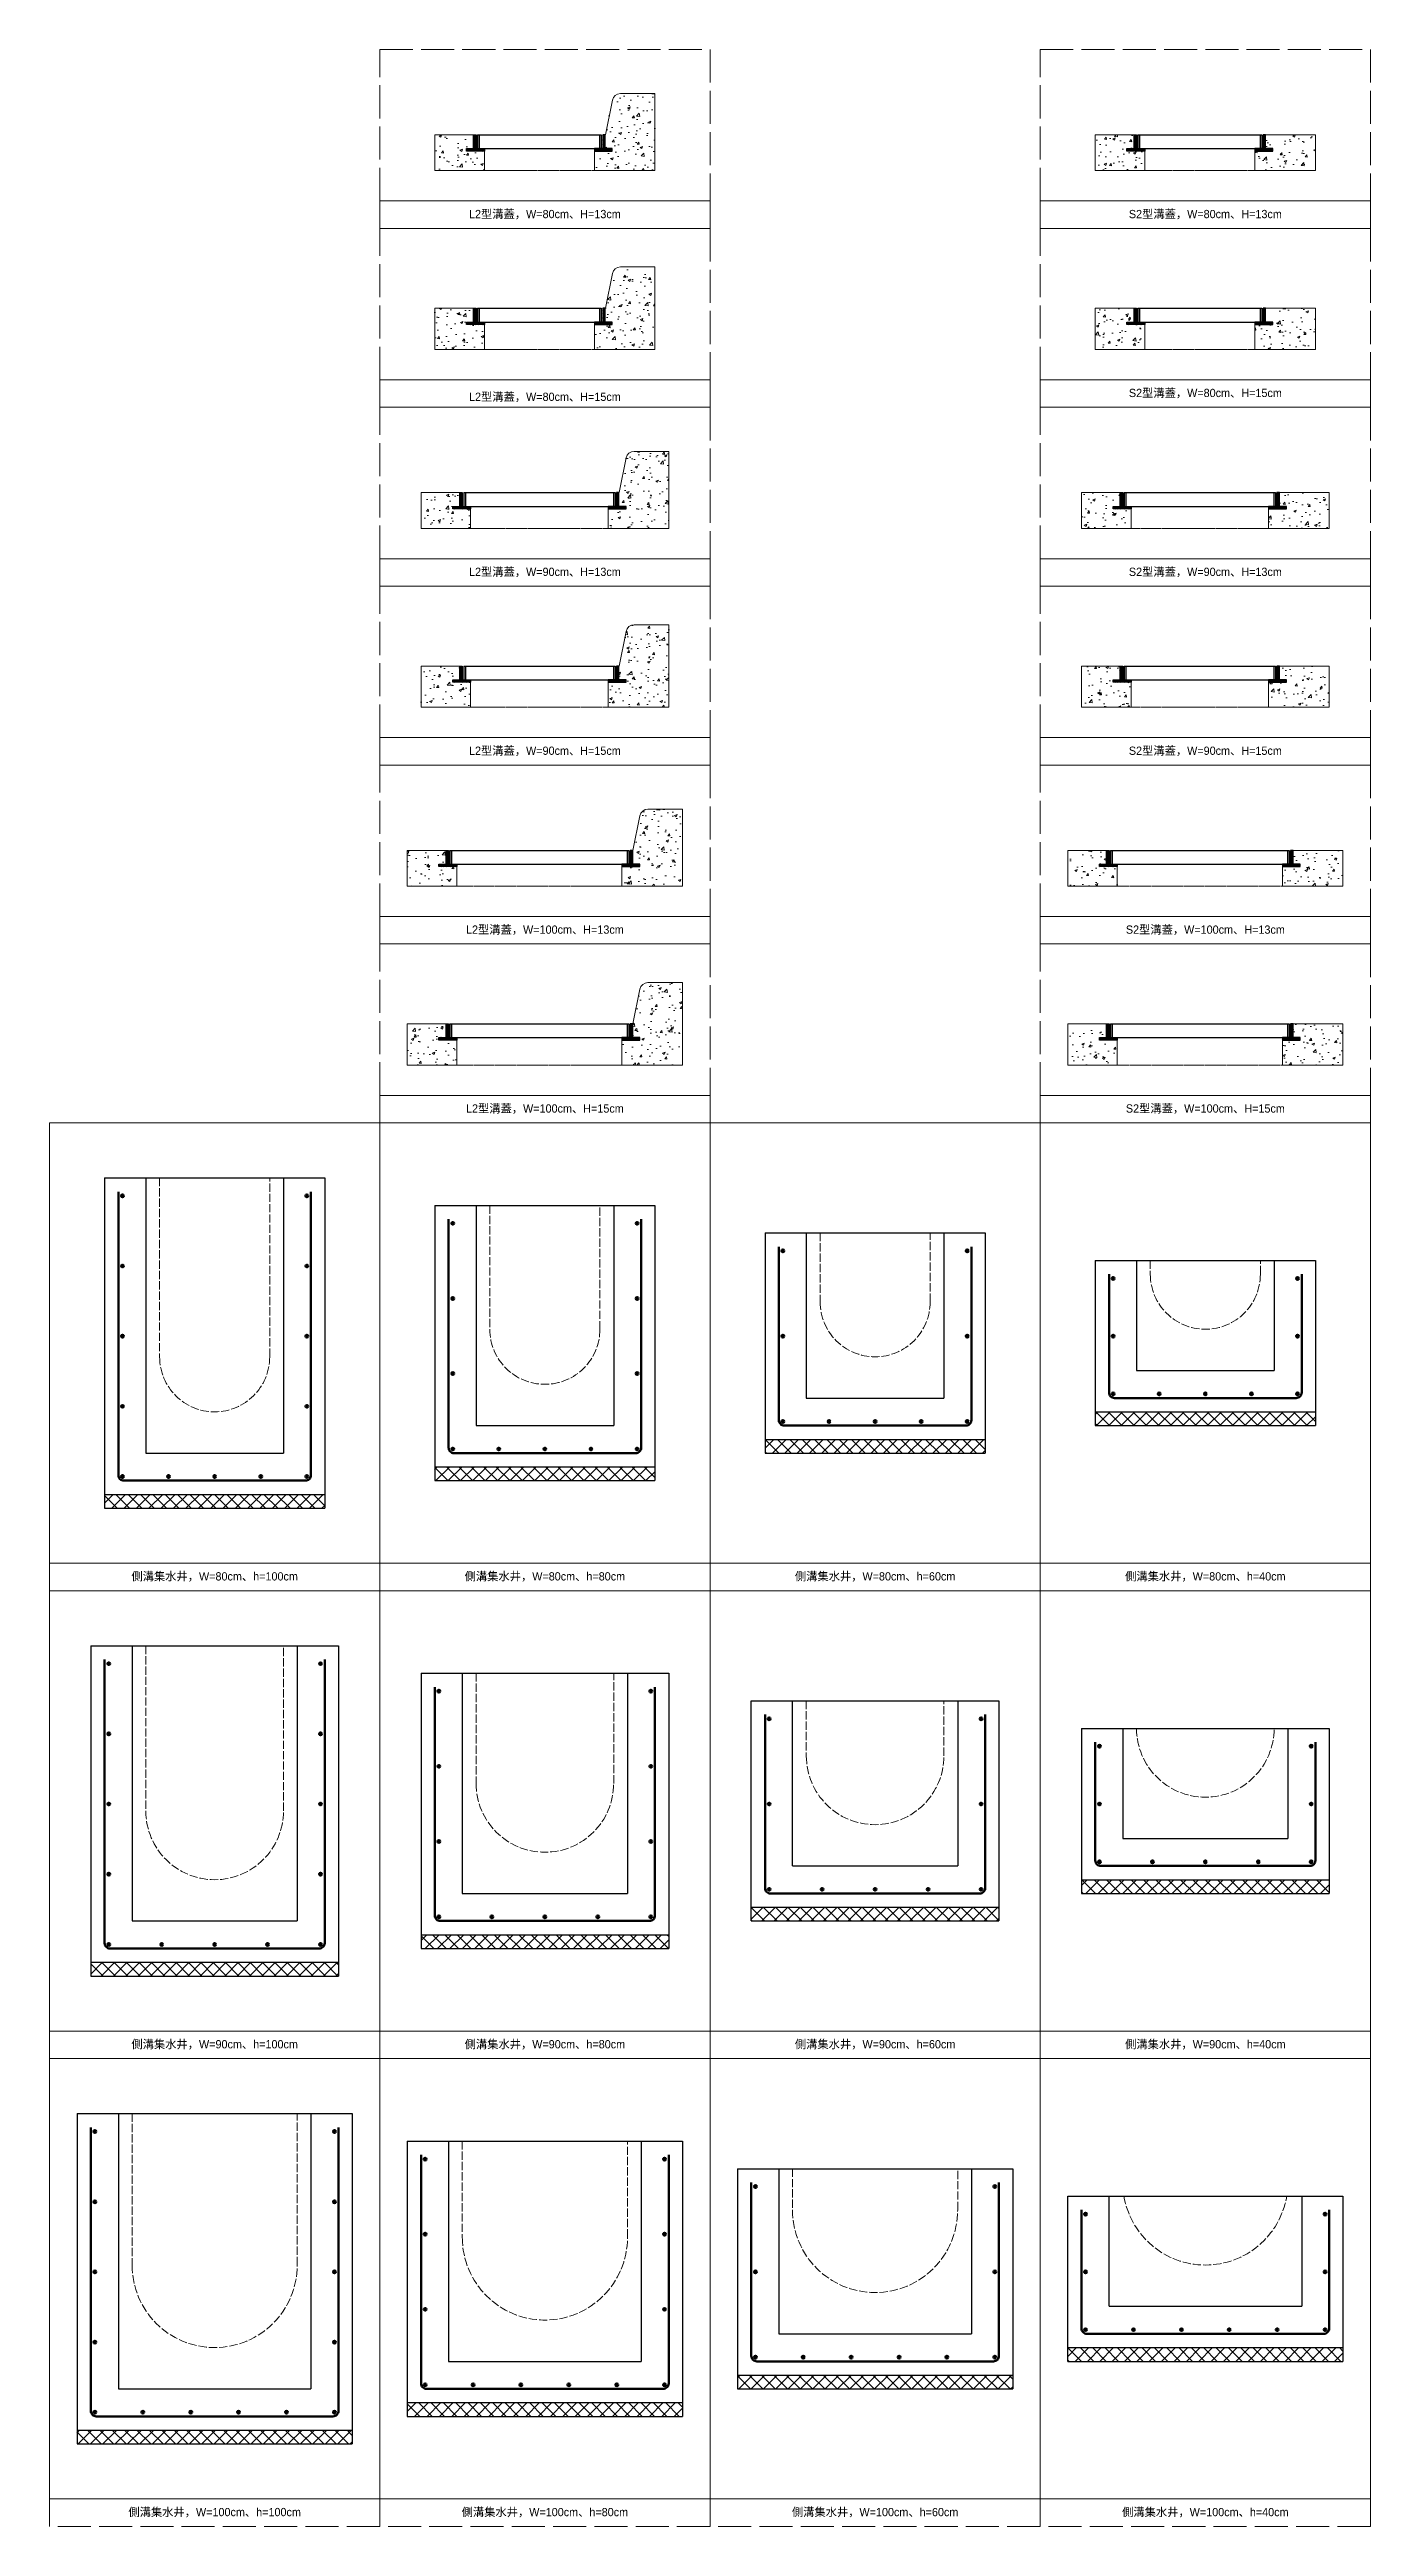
# Model space of a CAD drawing. Extents: x -6810 to 5075, y -2187 to 1200.
# Drawn here: x 975 to 1455, y 300 to 1200 of the extents above; entities that cross this region are included whole.
import ezdxf

# ---------------------------------------------------------------- set-up
doc = ezdxf.new("R2010")
doc.units = 0
doc.header["$MEASUREMENT"] = 0
doc.linetypes.add('ACAD_ISO02W100', pattern=[15, 12, -3])
doc.linetypes.add('HIDDEN', pattern=[0.375, 0.25, -0.125])
doc.layers.add('一、4.基本-隱藏', color=9, linetype='ACAD_ISO02W100', lineweight=20, plot=False)
doc.layers.add('三、3.文字-註解文字', color=2, linetype='Continuous')
for name, color, linetype, lineweight in [('二、1.繪圖-既有設施', 8, 'Continuous', 20), ('二、2.繪圖-施作項目', 181, 'Continuous', 30), ('二、5.繪圖-鋼筋', 60, 'Continuous', 50), ('二、6.繪圖-其他施作項目', 35, 'Continuous', 30)]:
    doc.layers.add(name, color=color, linetype=linetype, lineweight=lineweight)
doc.styles.add('註解文字', font='MS PGothic.ttf', dxfattribs={"height": 3})
pattern_1 = [(45, (2011.118, 188.2642), (-2.245064, 2.245064), []), (135, (2011.118, 188.2642), (-2.245064, -2.245064), [])]

msp = doc.modelspace()

# ---------------------------------------------------------------- texts
at = {"layer": '三、3.文字-註解文字', "char_height": 3, "attachment_point": 5, "style": '註解文字'}
for s, width, insert in [('{\\fMS PGothic|b0|i0|c128|p34;L}2{\\fMS PGothic|b0|i0|c128|p34;型溝蓋，W=80cm、H=13cm}', 56.14158, (1155, 1140)), ('S2{\\fMS PGothic|b0|i0|c128|p34;型溝蓋，W=80cm、H=13cm}', 59.02274, (1395, 1140)), ('{\\fMS PGothic|b0|i0|c128|p34;L}2{\\fMS PGothic|b0|i0|c128|p34;型溝蓋，W=80cm、H=1}5{\\fMS PGothic|b0|i0|c128|p34;cm}', 57.7146, (1155, 1073.601)), ('S2{\\fMS PGothic|b0|i0|c128|p34;型溝蓋，W=80cm、H=1}5{\\fMS PGothic|b0|i0|c128|p34;cm}', 56.60773, (1395, 1075)), ('{\\fMS PGothic|b0|i0|c128|p34;L}2{\\fMS PGothic|b0|i0|c128|p34;型溝蓋，W=}9{\\fMS PGothic|b0|i0|c128|p34;0cm、H=13cm}', 55.87747, (1155, 1010)), ('S2{\\fMS PGothic|b0|i0|c128|p34;型溝蓋，W=}9{\\fMS PGothic|b0|i0|c128|p34;0cm、H=13cm}', 54.79315, (1395, 1010)), ('{\\fMS PGothic|b0|i0|c128|p34;L}2{\\fMS PGothic|b0|i0|c128|p34;型溝蓋，W=}9{\\fMS PGothic|b0|i0|c128|p34;0cm、H=1}5{\\fMS PGothic|b0|i0|c128|p34;cm}', 53.72247, (1155, 945)), ('S2{\\fMS PGothic|b0|i0|c128|p34;型溝蓋，W=}9{\\fMS PGothic|b0|i0|c128|p34;0cm、H=1}5{\\fMS PGothic|b0|i0|c128|p34;cm}', 53.99555, (1395, 945)), ('{\\fMS PGothic|b0|i0|c128|p34;L}2{\\fMS PGothic|b0|i0|c128|p34;型溝蓋，W=}10{\\fMS PGothic|b0|i0|c128|p34;0cm、H=13cm}', 55.66125, (1155, 880)), ('S2{\\fMS PGothic|b0|i0|c128|p34;型溝蓋，W=}10{\\fMS PGothic|b0|i0|c128|p34;0cm、H=13cm}', 56.21122, (1395, 880)), ('{\\fMS PGothic|b0|i0|c128|p34;L2型溝蓋，W=100cm、H=1}5{\\fMS PGothic|b0|i0|c128|p34;cm}', 57.07385, (1155, 815)), ('S2{\\fMS PGothic|b0|i0|c128|p34;型溝蓋，W=}10{\\fMS PGothic|b0|i0|c128|p34;0cm、H=1}5{\\fMS PGothic|b0|i0|c128|p34;cm}', 56.15602, (1395, 815)), ('{\\fMS PGothic|b0|i0|c128|p34;側溝集水井，W=80cm、h=}10{\\fMS PGothic|b0|i0|c128|p34;0cm}', 64.90073, (1035, 645)), ('側溝集水井{\\fMS PGothic|b0|i0|c128|p34;，W=80cm、h=80cm}', 57.80784, (1155, 645)), ('{\\fMS PGothic|b0|i0|c128|p34;側溝集水井，W=80cm、h=60cm}', 62.3012, (1275, 645)), ('{\\fMS PGothic|b0|i0|c128|p34;側溝集水井，W=80cm、h=40cm}', 60.37547, (1395, 645)), ('{\\fMS PGothic|b0|i0|c128|p34;側溝集水井，W=90cm、h=100cm}', 59.09165, (1035, 475)), ('{\\fMS PGothic|b0|i0|c128|p34;側溝集水井，W=90cm、h=80cm}', 59.09165, (1155, 475)), ('{\\fMS PGothic|b0|i0|c128|p34;側溝集水井，W=90cm、h=60cm}', 61.01738, (1275, 475)), ('{\\fMS PGothic|b0|i0|c128|p34;側溝集水井，W=90cm、h=40cm}', 57.80784, (1395, 475)), ('{\\fMS PGothic|b0|i0|c128|p34;側溝集水井，W=100cm、h=100cm}', 62.3012, (1035, 305)), ('{\\fMS PGothic|b0|i0|c128|p34;側溝集水井，W=100cm、h=80cm}', 62.3012, (1155, 305)), ('{\\fMS PGothic|b0|i0|c128|p34;側溝集水井，W=100cm、h=60cm}', 60.37546, (1275, 305)), ('{\\fMS PGothic|b0|i0|c128|p34;側溝集水井，W=100cm、h=40cm}', 60.37547, (1395, 305))]:
    msp.add_mtext_dynamic_manual_height_columns(s, width=width, gutter_width=15, heights=[0], dxfattribs=dict(at, insert=insert))

# ---------------------------------------------------------------- hatches: boundary and pattern name
at = {"layer": '二、1.繪圖-既有設施'}
h = msp.add_hatch(dxfattribs=at)
h.set_pattern_fill('AR-CONC', color=256, scale=0.05)
h.set_pattern_definition([(50, (2844.509, -135.286), (9.109233, -0.796954), [0.9525, -10.4775]), (355, (2844.509, -135.286), (-1.76217, 9.552842), [0.762, -8.38203]), (100.45144, (2845.268, -135.352), (7.347062, 8.755888), [0.8095, -8.904512]), (46.1842, (2844.509, -132.746), (13.55395, -2.102116), [1.42875, -15.71625]), (96.63556, (2845.638, -132.921), (11.87021, 12.37131), [1.21425, -13.35678]), (351.18415, (2844.509, -132.746), (11.87021, 12.37131), [1.143, -12.57299]), (21, (2845.779, -133.381), (7.58072, -5.11326), [0.9525, -10.4775]), (326, (2845.779, -133.381), (3.0901, 9.2094), [0.762, -8.382]), (71.45144, (2846.411, -133.807), (10.67082, 4.09614), [0.8095, -8.904497]), (37.5, (2844.509, -135.286), (0.15443, 4.227752), [0, -8.2804, 0, -8.509, 0, -8.41375]), (7.5, (2844.509, -135.286), (3.340983, 5.009029), [0, -4.8514, 0, -8.0899, 0, -3.20675]), (327.5, (2841.6768, -135.286), (6.77953, -0.286437), [0, -3.175, 0, -9.906, 0, -13.1445]), (317.5, (2840.407, -135.286), (7.406459, 1.271325), [0, -4.1275, 0, -6.5786, 0, -9.3345])])
h.paths.add_polyline_path([(1115, 1156), (1133, 1156), (1133, 1163.1), (1126.5, 1163.1), (1126.5, 1164), (1129.1, 1164), (1129.1, 1169), (1115, 1169)])
h.paths.add_polyline_path([(1179.5, 1164), (1179.5, 1163.1), (1173, 1163.1), (1173, 1156), (1195, 1156), (1195, 1169), (1195, 1184), (1182.459, 1184, 0.3575108), (1179.518, 1181.588), (1177, 1169), (1176.9, 1169), (1176.9, 1164)])
h = msp.add_hatch(dxfattribs=at)
h.set_pattern_fill('AR-CONC', color=256, scale=0.05)
h.set_pattern_definition([(50, (2823.376, -69.846), (9.109233, -0.796954), [0.9525, -10.4775]), (355, (2823.376, -69.846), (-1.76217, 9.55284), [0.762, -8.38203]), (100.45144, (2824.135, -69.912), (7.347062, 8.755888), [0.8095, -8.904512]), (46.1842, (2823.376, -67.306), (13.55395, -2.102116), [1.42875, -15.71625]), (96.63556, (2824.506, -67.481), (11.87021, 12.37131), [1.21425, -13.35678]), (351.18415, (2823.376, -67.306), (11.87021, 12.37131), [1.143, -12.57299]), (21, (2824.646, -67.941), (7.58072, -5.11326), [0.9525, -10.4775]), (326, (2824.646, -67.941), (3.0901, 9.2094), [0.762, -8.382]), (71.45144, (2825.278, -68.367), (10.67082, 4.09614), [0.8095, -8.904497]), (37.5, (2823.3762, -69.846), (0.15443, 4.227752), [0, -8.2804, 0, -8.509, 0, -8.41375]), (7.5, (2823.376, -69.846), (3.340983, 5.009029), [0, -4.8514, 0, -8.0899, 0, -3.20675]), (327.5, (2820.544, -69.846), (6.77953, -0.286437), [0, -3.175, 0, -9.906, 0, -13.1445]), (317.5, (2819.274, -69.846), (7.406459, 1.271325), [0, -4.1275, 0, -6.5786, 0, -9.3345])])
h.paths.add_polyline_path([(1373, 1156), (1373, 1163.1), (1366.5, 1163.1), (1366.5, 1164), (1369.1, 1164), (1369.1, 1169), (1355, 1169), (1355, 1156)])
h.paths.add_polyline_path([(1435, 1156), (1435, 1169), (1416.9, 1169), (1416.9, 1164), (1419.5, 1164), (1419.5, 1163.1), (1413, 1163.1), (1413, 1156)])
h = msp.add_hatch(dxfattribs=at)
h.set_pattern_fill('AR-CONC', color=256, scale=0.05)
h.set_pattern_definition([(50, (2833.999, -201.962), (9.109233, -0.796954), [0.9525, -10.4775]), (355, (2833.999, -201.962), (-1.76217, 9.552842), [0.762, -8.38203]), (100.45144, (2834.7585, -202.028), (7.347062, 8.755888), [0.8095, -8.904512]), (46.1842, (2833.999, -199.422), (13.55395, -2.102116), [1.42875, -15.71625]), (96.63556, (2835.129, -199.597), (11.87021, 12.37131), [1.21425, -13.35678]), (351.18415, (2834, -199.422), (11.87021, 12.37131), [1.143, -12.57299]), (21, (2835.269, -200.057), (7.58072, -5.11326), [0.9525, -10.4775]), (326, (2835.269, -200.057), (3.0901, 9.2094), [0.762, -8.382]), (71.45144, (2835.901, -200.483), (10.67082, 4.09614), [0.8095, -8.904497]), (37.5, (2833.9994, -201.962), (0.15443, 4.227752), [0, -8.2804, 0, -8.509, 0, -8.41375]), (7.5, (2833.9994, -201.962), (3.340983, 5.009029), [0, -4.8514, 0, -8.0899, 0, -3.20675]), (327.5, (2831.1673, -201.962), (6.77953, -0.286437), [0, -3.175, 0, -9.906, 0, -13.1445]), (317.5, (2829.897, -201.962), (7.406459, 1.271325), [0, -4.1275, 0, -6.5786, 0, -9.3345])])
h.paths.add_polyline_path([(1115, 1091), (1133, 1091), (1133, 1100.1), (1126.5, 1100.1), (1126.5, 1101), (1129.1, 1101), (1129.1, 1106), (1115, 1106)])
h.paths.add_polyline_path([(1195, 1106), (1195, 1121), (1182.459, 1121, 0.3575108), (1179.518, 1118.588), (1177, 1106), (1176.9, 1106), (1176.9, 1101), (1179.5, 1101), (1179.5, 1100.1), (1173, 1100.1), (1173, 1091), (1195, 1091)])
h = msp.add_hatch(dxfattribs=at)
h.set_pattern_fill('AR-CONC', color=256, scale=0.05)
h.set_pattern_definition([(50, (2201.44, -117.5664), (9.109233, -0.796954), [0.9525, -10.4775]), (355, (2201.44, -117.566), (-1.76217, 9.55284), [0.762, -8.38203]), (100.45144, (2202.199, -117.633), (7.34706, 8.75589), [0.8095, -8.90451]), (46.1842, (2201.44, -115.026), (13.55395, -2.10212), [1.42875, -15.71625]), (96.6356, (2202.569, -115.202), (11.87021, 12.37131), [1.21425, -13.35678]), (351.1842, (2201.44, -115.026), (11.87021, 12.3713), [1.143, -12.57299]), (21, (2202.71, -115.6614), (7.58072, -5.11326), [0.9525, -10.4775]), (326, (2202.71, -115.661), (3.0901, 9.2094), [0.762, -8.382]), (71.45144, (2203.3415, -116.0875), (10.67082, 4.09614), [0.8095, -8.904497]), (37.5, (2201.4398, -117.5664), (0.15443, 4.227752), [0, -8.2804, 0, -8.509, 0, -8.41375]), (7.5, (2201.44, -117.5664), (3.340983, 5.009029), [0, -4.8514, 0, -8.0899, 0, -3.20675]), (327.5, (2198.6077, -117.5664), (6.77953, -0.286437), [0, -3.175, 0, -9.906, 0, -13.1445]), (317.5, (2197.338, -117.5664), (7.40646, 1.271325), [0, -4.1275, 0, -6.5786, 0, -9.3345])])
h.paths.add_polyline_path([(1373, 1091), (1373, 1100.1), (1366.5, 1100.1), (1366.5, 1101), (1369.1, 1101), (1369.1, 1106), (1355, 1106), (1355, 1091)])
h.paths.add_polyline_path([(1435, 1091), (1435, 1106), (1416.9, 1106), (1416.9, 1101), (1419.5, 1101), (1419.5, 1100.1), (1413, 1100.1), (1413, 1091)])
h = msp.add_hatch(dxfattribs=at)
h.set_pattern_fill('AR-CONC', color=256, scale=0.05)
h.set_pattern_definition([(50, (2409.4986, 119.844), (9.109233, -0.796954), [0.9525, -10.4775]), (355, (2409.499, 119.844), (-1.76217, 9.55284), [0.762, -8.38203]), (100.45144, (2410.258, 119.778), (7.34706, 8.75589), [0.8095, -8.90451]), (46.1842, (2409.499, 122.384), (13.55395, -2.10212), [1.42875, -15.71625]), (96.6356, (2410.628, 122.209), (11.87021, 12.37131), [1.21425, -13.35678]), (351.1842, (2409.499, 122.384), (11.87021, 12.37131), [1.143, -12.57299]), (21, (2410.7686, 121.749), (7.58072, -5.11326), [0.9525, -10.4775]), (326, (2410.769, 121.749), (3.0901, 9.2094), [0.762, -8.382]), (71.45144, (2411.4, 121.323), (10.67082, 4.09614), [0.8095, -8.904497]), (37.5, (2409.4986, 119.8442), (0.15443, 4.227752), [0, -8.2804, 0, -8.509, 0, -8.41375]), (7.5, (2409.4986, 119.844), (3.340983, 5.009029), [0, -4.8514, 0, -8.0899, 0, -3.20675]), (327.5, (2406.6665, 119.8442), (6.77953, -0.286437), [0, -3.175, 0, -9.906, 0, -13.1445]), (317.5, (2405.3965, 119.844), (7.40646, 1.271325), [0, -4.1275, 0, -6.5786, 0, -9.3345])])
h.paths.add_polyline_path([(1121.5, 1033.1), (1121.5, 1034), (1124.1, 1034), (1124.1, 1039), (1110, 1039), (1110, 1026), (1128, 1026), (1128, 1033.1)])
h.paths.add_polyline_path([(1200, 1039), (1200, 1054), (1187.459, 1054, 0.3575108), (1184.518, 1051.588), (1182, 1039), (1181.9, 1039), (1181.9, 1034), (1184.5, 1034), (1184.5, 1033.1), (1178, 1033.1), (1178, 1026), (1200, 1026)])
h = msp.add_hatch(dxfattribs=at)
h.set_pattern_fill('AR-CONC', color=256, scale=0.05)
h.set_pattern_definition([(50, (2093.1454, 26.888), (9.109233, -0.796954), [0.9525, -10.4775]), (355, (2093.145, 26.888), (-1.76217, 9.55284), [0.762, -8.38203]), (100.45144, (2093.9045, 26.821), (7.34706, 8.75589), [0.8095, -8.90451]), (46.1842, (2093.145, 29.428), (13.55395, -2.10212), [1.42875, -15.71625]), (96.6356, (2094.275, 29.253), (11.8702, 12.3713), [1.21425, -13.35678]), (351.1842, (2093.145, 29.428), (11.8702, 12.3713), [1.143, -12.57299]), (21, (2094.4154, 28.793), (7.58072, -5.11326), [0.9525, -10.4775]), (326, (2094.415, 28.793), (3.0901, 9.2094), [0.762, -8.382]), (71.45144, (2095.047, 28.367), (10.67082, 4.09614), [0.8095, -8.9045]), (37.5, (2093.1454, 26.8878), (0.15443, 4.227752), [0, -8.2804, 0, -8.509, 0, -8.41375]), (7.5, (2093.1454, 26.888), (3.340983, 5.009029), [0, -4.8514, 0, -8.0899, 0, -3.20675]), (327.5, (2090.3133, 26.8878), (6.77953, -0.286437), [0, -3.175, 0, -9.906, 0, -13.1445]), (317.5, (2089.0433, 26.888), (7.40646, 1.271325), [0, -4.1275, 0, -6.5786, 0, -9.3345])])
h.paths.add_polyline_path([(1350, 1026), (1368, 1026), (1368, 1033.1), (1361.5, 1033.1), (1361.5, 1034), (1364.1, 1034), (1364.1, 1039), (1350, 1039)])
h.paths.add_polyline_path([(1440, 1026), (1440, 1039), (1421.9, 1039), (1421.9, 1034), (1424.5, 1034), (1424.5, 1033.1), (1418, 1033.1), (1418, 1026)])
h = msp.add_hatch(dxfattribs=at)
h.set_pattern_fill('AR-CONC', color=256, scale=0.05)
h.set_pattern_definition([(50, (2482.854, 115.504), (9.109233, -0.796954), [0.9525, -10.4775]), (355, (2482.854, 115.504), (-1.76217, 9.55284), [0.762, -8.38203]), (100.45144, (2483.613, 115.438), (7.34706, 8.755888), [0.8095, -8.90451]), (46.1842, (2482.854, 118.044), (13.55395, -2.10212), [1.42875, -15.71625]), (96.6356, (2483.984, 117.869), (11.87021, 12.37131), [1.21425, -13.35678]), (351.1842, (2482.854, 118.044), (11.87021, 12.37131), [1.143, -12.57299]), (21, (2484.124, 117.409), (7.58072, -5.11326), [0.9525, -10.4775]), (326, (2484.124, 117.409), (3.0901, 9.2094), [0.762, -8.382]), (71.45144, (2484.756, 116.983), (10.67082, 4.09614), [0.8095, -8.904497]), (37.5, (2482.8543, 115.5044), (0.15443, 4.227752), [0, -8.2804, 0, -8.509, 0, -8.41375]), (7.5, (2482.8543, 115.5044), (3.340983, 5.009029), [0, -4.8514, 0, -8.0899, 0, -3.20675]), (327.5, (2480.022, 115.5044), (6.77953, -0.286437), [0, -3.175, 0, -9.906, 0, -13.1445]), (317.5, (2478.752, 115.5044), (7.40646, 1.271325), [0, -4.1275, 0, -6.5786, 0, -9.3345])])
h.paths.add_polyline_path([(1110, 961), (1128, 961), (1128, 970.1), (1121.5, 970.1), (1121.5, 971), (1124.1, 971), (1124.1, 976), (1110, 976)])
h.paths.add_polyline_path([(1184.5, 970.1), (1178, 970.1), (1178, 961), (1200, 961), (1200, 976), (1200, 991), (1187.459, 991, 0.3575108), (1184.518, 988.588), (1181.9, 975.5), (1181.9, 971), (1184.5, 971)])
h = msp.add_hatch(dxfattribs=at)
h.set_pattern_fill('AR-CONC', color=256, scale=0.05)
h.set_pattern_definition([(50, (1943.507, 115.3365), (9.109233, -0.796954), [0.9525, -10.4775]), (355, (1943.507, 115.3365), (-1.76217, 9.55284), [0.762, -8.38203]), (100.4514, (1944.266, 115.27), (7.34706, 8.75589), [0.8095, -8.90451]), (46.1842, (1943.507, 117.876), (13.55395, -2.10212), [1.42875, -15.71625]), (96.6356, (1944.637, 117.701), (11.8702, 12.3713), [1.21425, -13.35678]), (351.1842, (1943.507, 117.876), (11.8702, 12.3713), [1.143, -12.57299]), (21, (1944.777, 117.2415), (7.58072, -5.11326), [0.9525, -10.4775]), (326, (1944.777, 117.2415), (3.0901, 9.2094), [0.762, -8.382]), (71.4514, (1945.409, 116.815), (10.67082, 4.09614), [0.8095, -8.9045]), (37.5, (1943.5073, 115.3365), (0.15443, 4.227752), [0, -8.2804, 0, -8.509, 0, -8.41375]), (7.5, (1943.5073, 115.3365), (3.340983, 5.009029), [0, -4.8514, 0, -8.0899, 0, -3.20675]), (327.5, (1940.6752, 115.3365), (6.77953, -0.286437), [0, -3.175, 0, -9.906, 0, -13.1445]), (317.5, (1939.405, 115.3365), (7.40646, 1.271325), [0, -4.1275, 0, -6.5786, 0, -9.3345])])
h.paths.add_polyline_path([(1361.5, 971), (1364.1, 971), (1364.1, 976), (1350, 976), (1350, 961), (1368, 961), (1368, 970.1), (1361.5, 970.1)])
h.paths.add_polyline_path([(1424.5, 970.1), (1418, 970.1), (1418, 961), (1440, 961), (1440, 976), (1421.9, 976), (1421.9, 971), (1424.5, 971)])
h = msp.add_hatch(dxfattribs=at)
h.set_pattern_fill('AR-CONC', color=256, scale=0.05)
h.set_pattern_definition([(50, (2458.965, 14.678), (9.109233, -0.796954), [0.9525, -10.4775]), (355, (2458.965, 14.678), (-1.76217, 9.55284), [0.762, -8.38203]), (100.45144, (2459.724, 14.6114), (7.34706, 8.755888), [0.8095, -8.90451]), (46.1842, (2458.965, 17.218), (13.55395, -2.10212), [1.42875, -15.71625]), (96.6356, (2460.094, 17.043), (11.87021, 12.37131), [1.21425, -13.35678]), (351.1842, (2458.965, 17.218), (11.87021, 12.37131), [1.143, -12.57299]), (21, (2460.235, 16.583), (7.58072, -5.11326), [0.9525, -10.4775]), (326, (2460.235, 16.583), (3.0901, 9.2094), [0.762, -8.382]), (71.45144, (2460.867, 16.157), (10.67082, 4.09614), [0.8095, -8.904497]), (37.5, (2458.965, 14.678), (0.15443, 4.227752), [0, -8.2804, 0, -8.509, 0, -8.41375]), (7.5, (2458.965, 14.678), (3.340983, 5.009029), [0, -4.8514, 0, -8.0899, 0, -3.20675]), (327.5, (2456.133, 14.678), (6.77953, -0.286437), [0, -3.175, 0, -9.906, 0, -13.1445]), (317.5, (2454.863, 14.678), (7.40646, 1.271325), [0, -4.1275, 0, -6.5786, 0, -9.3345])])
h.paths.add_polyline_path([(1116.5, 904), (1119.1, 904), (1119.1, 909), (1105, 909), (1105, 896), (1123, 896), (1123, 903.1), (1116.5, 903.1)])
h.paths.add_polyline_path([(1189.5, 904), (1189.5, 903.1), (1183, 903.1), (1183, 896), (1205, 896), (1205, 909), (1205, 924), (1192.459, 924, 0.3575108), (1189.518, 921.588), (1186.9, 908.5), (1186.9, 904)])
h = msp.add_hatch(dxfattribs=at)
h.set_pattern_fill('AR-CONC', color=256, scale=0.05)
h.set_pattern_definition([(50, (1907.701, 24.1796), (9.109233, -0.796954), [0.9525, -10.4775]), (355, (1907.701, 24.18), (-1.76217, 9.55284), [0.762, -8.38203]), (100.4514, (1908.46, 24.113), (7.34706, 8.75589), [0.8095, -8.90451]), (46.1842, (1907.701, 26.72), (13.55395, -2.10212), [1.42875, -15.71625]), (96.6356, (1908.831, 26.544), (11.8702, 12.3713), [1.21425, -13.35678]), (351.1842, (1907.701, 26.72), (11.8702, 12.3713), [1.143, -12.57299]), (21, (1908.971, 26.0846), (7.58072, -5.11326), [0.9525, -10.4775]), (326, (1908.971, 26.085), (3.0901, 9.2094), [0.762, -8.382]), (71.4514, (1909.603, 25.6585), (10.67082, 4.09614), [0.8095, -8.9045]), (37.5, (1907.7012, 24.1796), (0.15443, 4.227752), [0, -8.2804, 0, -8.509, 0, -8.41375]), (7.5, (1907.7012, 24.1796), (3.340983, 5.009029), [0, -4.8514, 0, -8.0899, 0, -3.20675]), (327.5, (1904.869, 24.1796), (6.77953, -0.286437), [0, -3.175, 0, -9.906, 0, -13.1445]), (317.5, (1903.599, 24.1796), (7.40646, 1.271325), [0, -4.1275, 0, -6.5786, 0, -9.3345])])
h.paths.add_polyline_path([(1356.5, 904), (1359.1, 904), (1359.1, 909), (1345, 909), (1345, 896), (1363, 896), (1363, 903.1), (1356.5, 903.1)])
h.paths.add_polyline_path([(1445, 909), (1426.9, 909), (1426.9, 904), (1429.5, 904), (1429.5, 903.1), (1423, 903.1), (1423, 896), (1445, 896)])
h = msp.add_hatch(dxfattribs=at)
h.set_pattern_fill('AR-CONC', color=256, scale=0.05)
h.set_pattern_definition([(50, (2483.814, -12.314), (9.109233, -0.796954), [0.9525, -10.4775]), (355, (2483.814, -12.314), (-1.76217, 9.55284), [0.762, -8.38203]), (100.45144, (2484.573, -12.381), (7.34706, 8.755888), [0.8095, -8.90451]), (46.1842, (2483.814, -9.774), (13.55395, -2.10212), [1.42875, -15.71625]), (96.6356, (2484.943, -9.95), (11.87021, 12.37131), [1.21425, -13.35678]), (351.1842, (2483.814, -9.774), (11.87021, 12.37131), [1.143, -12.57299]), (21, (2485.084, -10.409), (7.58072, -5.11326), [0.9525, -10.4775]), (326, (2485.084, -10.409), (3.0901, 9.2094), [0.762, -8.382]), (71.45144, (2485.7154, -10.8355), (10.67082, 4.09614), [0.8095, -8.904497]), (37.5, (2483.8137, -12.3144), (0.15443, 4.227752), [0, -8.2804, 0, -8.509, 0, -8.41375]), (7.5, (2483.8137, -12.3144), (3.340983, 5.009029), [0, -4.8514, 0, -8.0899, 0, -3.20675]), (327.5, (2480.9816, -12.3144), (6.77953, -0.286437), [0, -3.175, 0, -9.906, 0, -13.1445]), (317.5, (2479.7116, -12.3144), (7.40646, 1.271325), [0, -4.1275, 0, -6.5786, 0, -9.3345])])
h.paths.add_polyline_path([(1116.5, 841), (1119.1, 841), (1119.1, 846), (1105, 846), (1105, 831), (1123, 831), (1123, 840.1), (1116.5, 840.1)])
h.paths.add_polyline_path([(1189.5, 841), (1189.5, 840.1), (1183, 840.1), (1183, 831), (1205, 831), (1205, 846), (1205, 861), (1192.459, 861, 0.3575108), (1189.518, 858.588), (1186.9, 845.5), (1186.9, 841)])
h = msp.add_hatch(dxfattribs=at)
h.set_pattern_fill('AR-CONC', color=256, scale=0.05)
h.set_pattern_definition([(50, (1928.212, -96.228), (9.109233, -0.796954), [0.9525, -10.4775]), (355, (1928.212, -96.228), (-1.76217, 9.55284), [0.762, -8.38203]), (100.4514, (1928.971, -96.294), (7.34706, 8.75589), [0.8095, -8.90451]), (46.1842, (1928.212, -93.688), (13.55395, -2.10212), [1.42875, -15.71625]), (96.6356, (1929.342, -93.863), (11.8702, 12.3713), [1.21425, -13.35678]), (351.1842, (1928.212, -93.688), (11.8702, 12.3713), [1.143, -12.57299]), (21, (1929.482, -94.323), (7.58072, -5.11326), [0.9525, -10.4775]), (326, (1929.482, -94.323), (3.0901, 9.2094), [0.762, -8.382]), (71.4514, (1930.114, -94.749), (10.67082, 4.09614), [0.8095, -8.9045]), (37.5, (1928.212, -96.2278), (0.15443, 4.227752), [0, -8.2804, 0, -8.509, 0, -8.41375]), (7.5, (1928.212, -96.228), (3.340983, 5.009029), [0, -4.8514, 0, -8.0899, 0, -3.20675]), (327.5, (1925.38, -96.2278), (6.77953, -0.286437), [0, -3.175, 0, -9.906, 0, -13.1445]), (317.5, (1924.11, -96.228), (7.40646, 1.271325), [0, -4.1275, 0, -6.5786, 0, -9.3345])])
h.paths.add_polyline_path([(1363, 831), (1363, 840.1), (1356.5, 840.1), (1356.5, 841), (1359.1, 841), (1359.1, 846), (1345, 846), (1345, 831)])
h.paths.add_polyline_path([(1445, 831), (1445, 846), (1426.9, 846), (1426.9, 841), (1429.5, 841), (1429.5, 840.1), (1423, 840.1), (1423, 831)])
at = {"layer": '二、2.繪圖-施作項目'}
h = msp.add_hatch(dxfattribs=at)
h.set_pattern_fill('ANSI37', color=256)
h.set_pattern_definition(pattern_1)
h.paths.add_polyline_path([(1435, 705), (1355, 705), (1355, 700), (1435, 700)])
h = msp.add_hatch(dxfattribs=at)
h.set_pattern_fill('ANSI37', color=256)
h.set_pattern_definition(pattern_1)
h.paths.add_polyline_path([(1315, 695), (1235, 695), (1235, 690), (1315, 690)])
h = msp.add_hatch(dxfattribs=at)
h.set_pattern_fill('ANSI37', color=256)
h.set_pattern_definition(pattern_1)
h.paths.add_polyline_path([(1115, 685), (1115, 680), (1195, 680), (1195, 685)])
h = msp.add_hatch(dxfattribs=at)
h.set_pattern_fill('ANSI37', color=256)
h.set_pattern_definition(pattern_1)
h.paths.add_polyline_path([(995, 675), (995, 670), (1075, 670), (1075, 675)])
h = msp.add_hatch(dxfattribs=at)
h.set_pattern_fill('ANSI37', color=256)
h.set_pattern_definition(pattern_1)
h.paths.add_polyline_path([(1440, 535), (1350, 535), (1350, 530), (1440, 530)])
h = msp.add_hatch(dxfattribs=at)
h.set_pattern_fill('ANSI37', color=256)
h.set_pattern_definition(pattern_1)
h.paths.add_polyline_path([(1320, 525), (1230, 525), (1230, 520), (1320, 520)])
h = msp.add_hatch(dxfattribs=at)
h.set_pattern_fill('ANSI37', color=256)
h.set_pattern_definition(pattern_1)
h.paths.add_polyline_path([(1200, 515), (1110, 515), (1110, 510), (1200, 510)])
h = msp.add_hatch(dxfattribs=at)
h.set_pattern_fill('ANSI37', color=256)
h.set_pattern_definition(pattern_1)
h.paths.add_polyline_path([(1080, 505), (990, 505), (990, 500), (1080, 500)])
h = msp.add_hatch(dxfattribs=at)
h.set_pattern_fill('ANSI37', color=256)
h.set_pattern_definition(pattern_1)
h.paths.add_polyline_path([(1445, 365), (1345, 365), (1345, 360), (1445, 360)])
h = msp.add_hatch(dxfattribs=at)
h.set_pattern_fill('ANSI37', color=256)
h.set_pattern_definition(pattern_1)
h.paths.add_polyline_path([(1225, 355), (1225, 350), (1325, 350), (1325, 355)])
h = msp.add_hatch(dxfattribs=at)
h.set_pattern_fill('ANSI37', color=256)
h.set_pattern_definition(pattern_1)
h.paths.add_polyline_path([(1205, 345), (1105, 345), (1105, 340), (1205, 340)])
h = msp.add_hatch(dxfattribs=at)
h.set_pattern_fill('ANSI37', color=256)
h.set_pattern_definition(pattern_1)
h.paths.add_polyline_path([(985, 335), (985, 330), (1085, 330), (1085, 335)])
at = {"layer": '二、5.繪圖-鋼筋'}
h = msp.add_hatch(color=256, dxfattribs=at)
h.dxf.hatch_style = 1
h.paths.add_polyline_path([(1002, 783.5, 1), (1001, 783.5, 1)])
h = msp.add_hatch(color=256, dxfattribs=at)
h.dxf.hatch_style = 1
h.paths.add_polyline_path([(1069, 783.5, 1), (1068, 783.5, 1)])
h = msp.add_hatch(color=256, dxfattribs=at)
h.dxf.hatch_style = 1
h.paths.add_polyline_path([(1122, 773.5, 1), (1121, 773.5, 1)])
h = msp.add_hatch(color=256, dxfattribs=at)
h.dxf.hatch_style = 1
h.paths.add_polyline_path([(1189, 773.5, 1), (1188, 773.5, 1)])
h = msp.add_hatch(color=256, dxfattribs=at)
h.dxf.hatch_style = 1
h.paths.add_polyline_path([(1002, 758, 1), (1001, 758, 1)])
h = msp.add_hatch(color=256, dxfattribs=at)
h.dxf.hatch_style = 1
h.paths.add_polyline_path([(1069, 758, 1), (1068, 758, 1)])
h = msp.add_hatch(color=256, dxfattribs=at)
h.dxf.hatch_style = 1
h.paths.add_polyline_path([(1242, 763.5, 1), (1241, 763.5, 1)])
h = msp.add_hatch(color=256, dxfattribs=at)
h.dxf.hatch_style = 1
h.paths.add_polyline_path([(1309, 763.5, 1), (1308, 763.5, 1)])
h = msp.add_hatch(color=256, dxfattribs=at)
h.dxf.hatch_style = 1
h.paths.add_polyline_path([(1362, 753.5, 1), (1361, 753.5, 1)])
h = msp.add_hatch(color=256, dxfattribs=at)
h.dxf.hatch_style = 1
h.paths.add_polyline_path([(1429, 753.5, 1), (1428, 753.5, 1)])
h = msp.add_hatch(color=256, dxfattribs=at)
h.dxf.hatch_style = 1
h.paths.add_polyline_path([(1122, 746.2, 1), (1121, 746.2, 1)])
h = msp.add_hatch(color=256, dxfattribs=at)
h.dxf.hatch_style = 1
h.paths.add_polyline_path([(1189, 746.2, 1), (1188, 746.2, 1)])
h = msp.add_hatch(color=256, dxfattribs=at)
h.dxf.hatch_style = 1
h.paths.add_polyline_path([(1002, 732.5, 1), (1001, 732.5, 1)])
h = msp.add_hatch(color=256, dxfattribs=at)
h.dxf.hatch_style = 1
h.paths.add_polyline_path([(1069, 732.5, 1), (1068, 732.5, 1)])
h = msp.add_hatch(color=256, dxfattribs=at)
h.dxf.hatch_style = 1
h.paths.add_polyline_path([(1242, 732.5, 1), (1241, 732.5, 1)])
h = msp.add_hatch(color=256, dxfattribs=at)
h.dxf.hatch_style = 1
h.paths.add_polyline_path([(1309, 732.5, 1), (1308, 732.5, 1)])
h = msp.add_hatch(color=256, dxfattribs=at)
h.dxf.hatch_style = 1
h.paths.add_polyline_path([(1362, 732.5, 1), (1361, 732.5, 1)])
h = msp.add_hatch(color=256, dxfattribs=at)
h.dxf.hatch_style = 1
h.paths.add_polyline_path([(1429, 732.5, 1), (1428, 732.5, 1)])
h = msp.add_hatch(color=256, dxfattribs=at)
h.dxf.hatch_style = 1
h.paths.add_polyline_path([(1122, 718.9, 1), (1121, 718.9, 1)])
h = msp.add_hatch(color=256, dxfattribs=at)
h.dxf.hatch_style = 1
h.paths.add_polyline_path([(1189, 718.9, 1), (1188, 718.9, 1)])
h = msp.add_hatch(color=256, dxfattribs=at)
h.dxf.hatch_style = 1
h.paths.add_polyline_path([(1362, 711.5, 1), (1361, 711.5, 1)])
h = msp.add_hatch(color=256, dxfattribs=at)
h.dxf.hatch_style = 1
h.paths.add_polyline_path([(1378.75, 711.5, 1), (1377.75, 711.5, 1)])
h = msp.add_hatch(color=256, dxfattribs=at)
h.dxf.hatch_style = 1
h.paths.add_polyline_path([(1395.5, 711.5, 1), (1394.5, 711.5, 1)])
h = msp.add_hatch(color=256, dxfattribs=at)
h.dxf.hatch_style = 1
h.paths.add_polyline_path([(1412.25, 711.5, 1), (1411.25, 711.5, 1)])
h = msp.add_hatch(color=256, dxfattribs=at)
h.dxf.hatch_style = 1
h.paths.add_polyline_path([(1429, 711.5, 1), (1428, 711.5, 1)])
h = msp.add_hatch(color=256, dxfattribs=at)
h.dxf.hatch_style = 1
h.paths.add_polyline_path([(1002, 707, 1), (1001, 707, 1)])
h = msp.add_hatch(color=256, dxfattribs=at)
h.dxf.hatch_style = 1
h.paths.add_polyline_path([(1069, 707, 1), (1068, 707, 1)])
h = msp.add_hatch(color=256, dxfattribs=at)
h.dxf.hatch_style = 1
h.paths.add_polyline_path([(1242, 701.5, 1), (1241, 701.5, 1)])
h = msp.add_hatch(color=256, dxfattribs=at)
h.dxf.hatch_style = 1
h.paths.add_polyline_path([(1258.75, 701.5, 1), (1257.75, 701.5, 1)])
h = msp.add_hatch(color=256, dxfattribs=at)
h.dxf.hatch_style = 1
h.paths.add_polyline_path([(1275.5, 701.5, 1), (1274.5, 701.5, 1)])
h = msp.add_hatch(color=256, dxfattribs=at)
h.dxf.hatch_style = 1
h.paths.add_polyline_path([(1292.25, 701.5, 1), (1291.25, 701.5, 1)])
h = msp.add_hatch(color=256, dxfattribs=at)
h.dxf.hatch_style = 1
h.paths.add_polyline_path([(1309, 701.5, 1), (1308, 701.5, 1)])
h = msp.add_hatch(color=256, dxfattribs=at)
h.dxf.hatch_style = 1
h.paths.add_polyline_path([(1122, 691.5, 1), (1121, 691.5, 1)])
h = msp.add_hatch(color=256, dxfattribs=at)
h.dxf.hatch_style = 1
h.paths.add_polyline_path([(1138.75, 691.5, 1), (1137.75, 691.5, 1)])
h = msp.add_hatch(color=256, dxfattribs=at)
h.dxf.hatch_style = 1
h.paths.add_polyline_path([(1155.5, 691.5, 1), (1154.5, 691.5, 1)])
h = msp.add_hatch(color=256, dxfattribs=at)
h.dxf.hatch_style = 1
h.paths.add_polyline_path([(1172.25, 691.5, 1), (1171.25, 691.5, 1)])
h = msp.add_hatch(color=256, dxfattribs=at)
h.dxf.hatch_style = 1
h.paths.add_polyline_path([(1189, 691.5, 1), (1188, 691.5, 1)])
h = msp.add_hatch(color=256, dxfattribs=at)
h.dxf.hatch_style = 1
h.paths.add_polyline_path([(1002, 681.5, 1), (1001, 681.5, 1)])
h = msp.add_hatch(color=256, dxfattribs=at)
h.dxf.hatch_style = 1
h.paths.add_polyline_path([(1018.75, 681.5, 1), (1017.75, 681.5, 1)])
h = msp.add_hatch(color=256, dxfattribs=at)
h.dxf.hatch_style = 1
h.paths.add_polyline_path([(1035.5, 681.5, 1), (1034.5, 681.5, 1)])
h = msp.add_hatch(color=256, dxfattribs=at)
h.dxf.hatch_style = 1
h.paths.add_polyline_path([(1052.25, 681.5, 1), (1051.25, 681.5, 1)])
h = msp.add_hatch(color=256, dxfattribs=at)
h.dxf.hatch_style = 1
h.paths.add_polyline_path([(1069, 681.5, 1), (1068, 681.5, 1)])
h = msp.add_hatch(color=256, dxfattribs=at)
h.dxf.hatch_style = 1
h.paths.add_polyline_path([(997, 613.5, 1), (996, 613.5, 1)])
h = msp.add_hatch(color=256, dxfattribs=at)
h.dxf.hatch_style = 1
h.paths.add_polyline_path([(1074, 613.5, 1), (1073, 613.5, 1)])
h = msp.add_hatch(color=256, dxfattribs=at)
h.dxf.hatch_style = 1
h.paths.add_polyline_path([(1117, 603.5, 1), (1116, 603.5, 1)])
h = msp.add_hatch(color=256, dxfattribs=at)
h.dxf.hatch_style = 1
h.paths.add_polyline_path([(1194, 603.5, 1), (1193, 603.5, 1)])
h = msp.add_hatch(color=256, dxfattribs=at)
h.dxf.hatch_style = 1
h.paths.add_polyline_path([(1237, 593.5, 1), (1236, 593.5, 1)])
h = msp.add_hatch(color=256, dxfattribs=at)
h.dxf.hatch_style = 1
h.paths.add_polyline_path([(1314, 593.5, 1), (1313, 593.5, 1)])
h = msp.add_hatch(color=256, dxfattribs=at)
h.dxf.hatch_style = 1
h.paths.add_polyline_path([(997, 588, 1), (996, 588, 1)])
h = msp.add_hatch(color=256, dxfattribs=at)
h.dxf.hatch_style = 1
h.paths.add_polyline_path([(1074, 588, 1), (1073, 588, 1)])
h = msp.add_hatch(color=256, dxfattribs=at)
h.dxf.hatch_style = 1
h.paths.add_polyline_path([(1117, 576.2, 1), (1116, 576.2, 1)])
h = msp.add_hatch(color=256, dxfattribs=at)
h.dxf.hatch_style = 1
h.paths.add_polyline_path([(1194, 576.2, 1), (1193, 576.2, 1)])
h = msp.add_hatch(color=256, dxfattribs=at)
h.dxf.hatch_style = 1
h.paths.add_polyline_path([(1357, 583.5, 1), (1356, 583.5, 1)])
h = msp.add_hatch(color=256, dxfattribs=at)
h.dxf.hatch_style = 1
h.paths.add_polyline_path([(1434, 583.5, 1), (1433, 583.5, 1)])
h = msp.add_hatch(color=256, dxfattribs=at)
h.dxf.hatch_style = 1
h.paths.add_polyline_path([(997, 562.5, 1), (996, 562.5, 1)])
h = msp.add_hatch(color=256, dxfattribs=at)
h.dxf.hatch_style = 1
h.paths.add_polyline_path([(1074, 562.5, 1), (1073, 562.5, 1)])
h = msp.add_hatch(color=256, dxfattribs=at)
h.dxf.hatch_style = 1
h.paths.add_polyline_path([(1237, 562.5, 1), (1236, 562.5, 1)])
h = msp.add_hatch(color=256, dxfattribs=at)
h.dxf.hatch_style = 1
h.paths.add_polyline_path([(1314, 562.5, 1), (1313, 562.5, 1)])
h = msp.add_hatch(color=256, dxfattribs=at)
h.dxf.hatch_style = 1
h.paths.add_polyline_path([(1357, 562.5, 1), (1356, 562.5, 1)])
h = msp.add_hatch(color=256, dxfattribs=at)
h.dxf.hatch_style = 1
h.paths.add_polyline_path([(1434, 562.5, 1), (1433, 562.5, 1)])
h = msp.add_hatch(color=256, dxfattribs=at)
h.dxf.hatch_style = 1
h.paths.add_polyline_path([(1117, 548.9, 1), (1116, 548.9, 1)])
h = msp.add_hatch(color=256, dxfattribs=at)
h.dxf.hatch_style = 1
h.paths.add_polyline_path([(1194, 548.9, 1), (1193, 548.9, 1)])
h = msp.add_hatch(color=256, dxfattribs=at)
h.dxf.hatch_style = 1
h.paths.add_polyline_path([(1357, 541.5, 1), (1356, 541.5, 1)])
h = msp.add_hatch(color=256, dxfattribs=at)
h.dxf.hatch_style = 1
h.paths.add_polyline_path([(1376.25, 541.5, 1), (1375.25, 541.5, 1)])
h = msp.add_hatch(color=256, dxfattribs=at)
h.dxf.hatch_style = 1
h.paths.add_polyline_path([(1395.5, 541.5, 1), (1394.5, 541.5, 1)])
h = msp.add_hatch(color=256, dxfattribs=at)
h.dxf.hatch_style = 1
h.paths.add_polyline_path([(1414.75, 541.5, 1), (1413.75, 541.5, 1)])
h = msp.add_hatch(color=256, dxfattribs=at)
h.dxf.hatch_style = 1
h.paths.add_polyline_path([(1434, 541.5, 1), (1433, 541.5, 1)])
h = msp.add_hatch(color=256, dxfattribs=at)
h.dxf.hatch_style = 1
h.paths.add_polyline_path([(997, 537, 1), (996, 537, 1)])
h = msp.add_hatch(color=256, dxfattribs=at)
h.dxf.hatch_style = 1
h.paths.add_polyline_path([(1074, 537, 1), (1073, 537, 1)])
h = msp.add_hatch(color=256, dxfattribs=at)
h.dxf.hatch_style = 1
h.paths.add_polyline_path([(1237, 531.5, 1), (1236, 531.5, 1)])
h = msp.add_hatch(color=256, dxfattribs=at)
h.dxf.hatch_style = 1
h.paths.add_polyline_path([(1256.25, 531.5, 1), (1255.25, 531.5, 1)])
h = msp.add_hatch(color=256, dxfattribs=at)
h.dxf.hatch_style = 1
h.paths.add_polyline_path([(1275.5, 531.5, 1), (1274.5, 531.5, 1)])
h = msp.add_hatch(color=256, dxfattribs=at)
h.dxf.hatch_style = 1
h.paths.add_polyline_path([(1294.75, 531.5, 1), (1293.75, 531.5, 1)])
h = msp.add_hatch(color=256, dxfattribs=at)
h.dxf.hatch_style = 1
h.paths.add_polyline_path([(1314, 531.5, 1), (1313, 531.5, 1)])
h = msp.add_hatch(color=256, dxfattribs=at)
h.dxf.hatch_style = 1
h.paths.add_polyline_path([(1117, 521.5, 1), (1116, 521.5, 1)])
h = msp.add_hatch(color=256, dxfattribs=at)
h.dxf.hatch_style = 1
h.paths.add_polyline_path([(1136.25, 521.5, 1), (1135.25, 521.5, 1)])
h = msp.add_hatch(color=256, dxfattribs=at)
h.dxf.hatch_style = 1
h.paths.add_polyline_path([(1155.5, 521.5, 1), (1154.5, 521.5, 1)])
h = msp.add_hatch(color=256, dxfattribs=at)
h.dxf.hatch_style = 1
h.paths.add_polyline_path([(1174.75, 521.5, 1), (1173.75, 521.5, 1)])
h = msp.add_hatch(color=256, dxfattribs=at)
h.dxf.hatch_style = 1
h.paths.add_polyline_path([(1194, 521.5, 1), (1193, 521.5, 1)])
h = msp.add_hatch(color=256, dxfattribs=at)
h.dxf.hatch_style = 1
h.paths.add_polyline_path([(997, 511.5, 1), (996, 511.5, 1)])
h = msp.add_hatch(color=256, dxfattribs=at)
h.dxf.hatch_style = 1
h.paths.add_polyline_path([(1016.25, 511.5, 1), (1015.25, 511.5, 1)])
h = msp.add_hatch(color=256, dxfattribs=at)
h.dxf.hatch_style = 1
h.paths.add_polyline_path([(1035.5, 511.5, 1), (1034.5, 511.5, 1)])
h = msp.add_hatch(color=256, dxfattribs=at)
h.dxf.hatch_style = 1
h.paths.add_polyline_path([(1054.75, 511.5, 1), (1053.75, 511.5, 1)])
h = msp.add_hatch(color=256, dxfattribs=at)
h.dxf.hatch_style = 1
h.paths.add_polyline_path([(1074, 511.5, 1), (1073, 511.5, 1)])
h = msp.add_hatch(color=256, dxfattribs=at)
h.dxf.hatch_style = 1
h.paths.add_polyline_path([(992, 443.5, 1), (991, 443.5, 1)])
h = msp.add_hatch(color=256, dxfattribs=at)
h.dxf.hatch_style = 1
h.paths.add_polyline_path([(1079, 443.5, 1), (1078, 443.5, 1)])
h = msp.add_hatch(color=256, dxfattribs=at)
h.dxf.hatch_style = 1
h.paths.add_polyline_path([(1112, 433.5, 1), (1111, 433.5, 1)])
h = msp.add_hatch(color=256, dxfattribs=at)
h.dxf.hatch_style = 1
h.paths.add_polyline_path([(1199, 433.5, 1), (1198, 433.5, 1)])
h = msp.add_hatch(color=256, dxfattribs=at)
h.dxf.hatch_style = 1
h.paths.add_polyline_path([(1232, 423.5, 1), (1231, 423.5, 1)])
h = msp.add_hatch(color=256, dxfattribs=at)
h.dxf.hatch_style = 1
h.paths.add_polyline_path([(1319, 423.5, 1), (1318, 423.5, 1)])
h = msp.add_hatch(color=256, dxfattribs=at)
h.dxf.hatch_style = 1
h.paths.add_polyline_path([(992, 418, 1), (991, 418, 1)])
h = msp.add_hatch(color=256, dxfattribs=at)
h.dxf.hatch_style = 1
h.paths.add_polyline_path([(1079, 418, 1), (1078, 418, 1)])
h = msp.add_hatch(color=256, dxfattribs=at)
h.dxf.hatch_style = 1
h.paths.add_polyline_path([(1352, 413.5, 1), (1351, 413.5, 1)])
h = msp.add_hatch(color=256, dxfattribs=at)
h.dxf.hatch_style = 1
h.paths.add_polyline_path([(1439, 413.5, 1), (1438, 413.5, 1)])
h = msp.add_hatch(color=256, dxfattribs=at)
h.dxf.hatch_style = 1
h.paths.add_polyline_path([(1112, 406.2, 1), (1111, 406.2, 1)])
h = msp.add_hatch(color=256, dxfattribs=at)
h.dxf.hatch_style = 1
h.paths.add_polyline_path([(1199, 406.2, 1), (1198, 406.2, 1)])
h = msp.add_hatch(color=256, dxfattribs=at)
h.dxf.hatch_style = 1
h.paths.add_polyline_path([(992, 392.5, 1), (991, 392.5, 1)])
h = msp.add_hatch(color=256, dxfattribs=at)
h.dxf.hatch_style = 1
h.paths.add_polyline_path([(1079, 392.5, 1), (1078, 392.5, 1)])
h = msp.add_hatch(color=256, dxfattribs=at)
h.dxf.hatch_style = 1
h.paths.add_polyline_path([(1232, 392.5, 1), (1231, 392.5, 1)])
h = msp.add_hatch(color=256, dxfattribs=at)
h.dxf.hatch_style = 1
h.paths.add_polyline_path([(1319, 392.5, 1), (1318, 392.5, 1)])
h = msp.add_hatch(color=256, dxfattribs=at)
h.dxf.hatch_style = 1
h.paths.add_polyline_path([(1352, 392.5, 1), (1351, 392.5, 1)])
h = msp.add_hatch(color=256, dxfattribs=at)
h.dxf.hatch_style = 1
h.paths.add_polyline_path([(1439, 392.5, 1), (1438, 392.5, 1)])
h = msp.add_hatch(color=256, dxfattribs=at)
h.dxf.hatch_style = 1
h.paths.add_polyline_path([(1112, 378.9, 1), (1111, 378.9, 1)])
h = msp.add_hatch(color=256, dxfattribs=at)
h.dxf.hatch_style = 1
h.paths.add_polyline_path([(1199, 378.9, 1), (1198, 378.9, 1)])
h = msp.add_hatch(color=256, dxfattribs=at)
h.dxf.hatch_style = 1
h.paths.add_polyline_path([(1352, 371.5, 1), (1351, 371.5, 1)])
h = msp.add_hatch(color=256, dxfattribs=at)
h.dxf.hatch_style = 1
h.paths.add_polyline_path([(1369.4, 371.5, 1), (1368.4, 371.5, 1)])
h = msp.add_hatch(color=256, dxfattribs=at)
h.dxf.hatch_style = 1
h.paths.add_polyline_path([(1386.8, 371.5, 1), (1385.8, 371.5, 1)])
h = msp.add_hatch(color=256, dxfattribs=at)
h.dxf.hatch_style = 1
h.paths.add_polyline_path([(1404.2, 371.5, 1), (1403.2, 371.5, 1)])
h = msp.add_hatch(color=256, dxfattribs=at)
h.dxf.hatch_style = 1
h.paths.add_polyline_path([(1421.6, 371.5, 1), (1420.6, 371.5, 1)])
h = msp.add_hatch(color=256, dxfattribs=at)
h.dxf.hatch_style = 1
h.paths.add_polyline_path([(1439, 371.5, 1), (1438, 371.5, 1)])
h = msp.add_hatch(color=256, dxfattribs=at)
h.dxf.hatch_style = 1
h.paths.add_polyline_path([(992, 367, 1), (991, 367, 1)])
h = msp.add_hatch(color=256, dxfattribs=at)
h.dxf.hatch_style = 1
h.paths.add_polyline_path([(1079, 367, 1), (1078, 367, 1)])
h = msp.add_hatch(color=256, dxfattribs=at)
h.dxf.hatch_style = 1
h.paths.add_polyline_path([(1232, 361.5, 1), (1231, 361.5, 1)])
h = msp.add_hatch(color=256, dxfattribs=at)
h.dxf.hatch_style = 1
h.paths.add_polyline_path([(1249.4, 361.5, 1), (1248.4, 361.5, 1)])
h = msp.add_hatch(color=256, dxfattribs=at)
h.dxf.hatch_style = 1
h.paths.add_polyline_path([(1266.8, 361.5, 1), (1265.8, 361.5, 1)])
h = msp.add_hatch(color=256, dxfattribs=at)
h.dxf.hatch_style = 1
h.paths.add_polyline_path([(1284.2, 361.5, 1), (1283.2, 361.5, 1)])
h = msp.add_hatch(color=256, dxfattribs=at)
h.dxf.hatch_style = 1
h.paths.add_polyline_path([(1301.6, 361.5, 1), (1300.6, 361.5, 1)])
h = msp.add_hatch(color=256, dxfattribs=at)
h.dxf.hatch_style = 1
h.paths.add_polyline_path([(1319, 361.5, 1), (1318, 361.5, 1)])
h = msp.add_hatch(color=256, dxfattribs=at)
h.dxf.hatch_style = 1
h.paths.add_polyline_path([(1112, 351.5, 1), (1111, 351.5, 1)])
h = msp.add_hatch(color=256, dxfattribs=at)
h.dxf.hatch_style = 1
h.paths.add_polyline_path([(1129.4, 351.5, 1), (1128.4, 351.5, 1)])
h = msp.add_hatch(color=256, dxfattribs=at)
h.dxf.hatch_style = 1
h.paths.add_polyline_path([(1146.8, 351.5, 1), (1145.8, 351.5, 1)])
h = msp.add_hatch(color=256, dxfattribs=at)
h.dxf.hatch_style = 1
h.paths.add_polyline_path([(1164.2, 351.5, 1), (1163.2, 351.5, 1)])
h = msp.add_hatch(color=256, dxfattribs=at)
h.dxf.hatch_style = 1
h.paths.add_polyline_path([(1181.6, 351.5, 1), (1180.6, 351.5, 1)])
h = msp.add_hatch(color=256, dxfattribs=at)
h.dxf.hatch_style = 1
h.paths.add_polyline_path([(1199, 351.5, 1), (1198, 351.5, 1)])
h = msp.add_hatch(color=256, dxfattribs=at)
h.dxf.hatch_style = 1
h.paths.add_polyline_path([(992, 341.5, 1), (991, 341.5, 1)])
h = msp.add_hatch(color=256, dxfattribs=at)
h.dxf.hatch_style = 1
h.paths.add_polyline_path([(1009.4, 341.5, 1), (1008.4, 341.5, 1)])
h = msp.add_hatch(color=256, dxfattribs=at)
h.dxf.hatch_style = 1
h.paths.add_polyline_path([(1026.8, 341.5, 1), (1025.8, 341.5, 1)])
h = msp.add_hatch(color=256, dxfattribs=at)
h.dxf.hatch_style = 1
h.paths.add_polyline_path([(1044.2, 341.5, 1), (1043.2, 341.5, 1)])
h = msp.add_hatch(color=256, dxfattribs=at)
h.dxf.hatch_style = 1
h.paths.add_polyline_path([(1061.6, 341.5, 1), (1060.6, 341.5, 1)])
h = msp.add_hatch(color=256, dxfattribs=at)
h.dxf.hatch_style = 1
h.paths.add_polyline_path([(1079, 341.5, 1), (1078, 341.5, 1)])
at = {"layer": '二、6.繪圖-其他施作項目'}
h = msp.add_hatch(dxfattribs=at)
h.set_pattern_fill('ANSI31', color=256, scale=0.1)
h.set_pattern_definition([(45, (2844.50886, -135.28593), (-0.224506403, 0.224506403), [])])
h.paths.add_polyline_path([(1129.1, 1164), (1126.5, 1164), (1126.5, 1163.1), (1133, 1163.1), (1133, 1164), (1130, 1164), (1130, 1169), (1129.1, 1169)])
h.paths.add_polyline_path([(1176.9, 1169), (1176, 1169), (1176, 1164), (1173, 1164), (1173, 1163.1), (1179.5, 1163.1), (1179.5, 1164), (1176.9, 1164)])
h = msp.add_hatch(dxfattribs=at)
h.set_pattern_fill('ANSI31', color=256, scale=0.1)
h.set_pattern_definition([(45, (3084.50886, -135.28593), (-0.224506403, 0.224506403), [])])
h.paths.add_polyline_path([(1369.1, 1164), (1366.5, 1164), (1366.5, 1163.1), (1373, 1163.1), (1373, 1164), (1370, 1164), (1370, 1169), (1369.1, 1169)])
h.paths.add_polyline_path([(1416.9, 1169), (1416, 1169), (1416, 1164), (1413, 1164), (1413, 1163.1), (1419.5, 1163.1), (1419.5, 1164), (1416.9, 1164)])
h = msp.add_hatch(dxfattribs=at)
h.set_pattern_fill('ANSI31', color=256, scale=0.1)
h.set_pattern_definition([(45, (2844.50886, -198.28593), (-0.224506403, 0.224506403), [])])
h.paths.add_polyline_path([(1129.1, 1101), (1126.5, 1101), (1126.5, 1100.1), (1133, 1100.1), (1133, 1101), (1130, 1101), (1130, 1106), (1129.1, 1106)])
h.paths.add_polyline_path([(1176.9, 1106), (1176, 1106), (1176, 1101), (1173, 1101), (1173, 1100.1), (1179.5, 1100.1), (1179.5, 1101), (1176.9, 1101)])
h = msp.add_hatch(dxfattribs=at)
h.set_pattern_fill('ANSI31', color=256, scale=0.1)
h.set_pattern_definition([(45, (3084.50886, -198.28593), (-0.224506403, 0.224506403), [])])
h.paths.add_polyline_path([(1369.1, 1101), (1366.5, 1101), (1366.5, 1100.1), (1373, 1100.1), (1373, 1101), (1370, 1101), (1370, 1106), (1369.1, 1106)])
h.paths.add_polyline_path([(1416.9, 1106), (1416, 1106), (1416, 1101), (1413, 1101), (1413, 1100.1), (1419.5, 1100.1), (1419.5, 1101), (1416.9, 1101)])
h = msp.add_hatch(dxfattribs=at)
h.set_pattern_fill('ANSI31', color=256, scale=0.1)
h.set_pattern_definition([(45, (2352.83422, 18.47268), (-0.2245064, 0.2245064), [])])
h.paths.add_polyline_path([(1125, 1039), (1124.1, 1039), (1124.1, 1034), (1121.5, 1034), (1121.5, 1033.1), (1128, 1033.1), (1128, 1034), (1125, 1034)])
h.paths.add_polyline_path([(1181, 1034), (1178, 1034), (1178, 1033.1), (1184.5, 1033.1), (1184.5, 1034), (1181.9, 1034), (1181.9, 1039), (1181, 1039)])
h = msp.add_hatch(dxfattribs=at)
h.set_pattern_fill('ANSI31', color=256, scale=0.1)
h.set_pattern_definition([(45, (2592.83422, 18.47268), (-0.2245064, 0.2245064), [])])
h.paths.add_polyline_path([(1365, 1039), (1364.1, 1039), (1364.1, 1034), (1361.5, 1034), (1361.5, 1033.1), (1368, 1033.1), (1368, 1034), (1365, 1034)])
h.paths.add_polyline_path([(1421, 1034), (1418, 1034), (1418, 1033.1), (1424.5, 1033.1), (1424.5, 1034), (1421.9, 1034), (1421.9, 1039), (1421, 1039)])
h = msp.add_hatch(dxfattribs=at)
h.set_pattern_fill('ANSI31', color=256, scale=0.1)
h.set_pattern_definition([(45, (2352.83422, -44.52732), (-0.2245064, 0.2245064), [])])
h.paths.add_polyline_path([(1125, 976), (1124.1, 976), (1124.1, 971), (1121.5, 971), (1121.5, 970.1), (1128, 970.1), (1128, 971), (1125, 971)])
h.paths.add_polyline_path([(1181, 971), (1178, 971), (1178, 970.1), (1184.5, 970.1), (1184.5, 971), (1181.9, 971), (1181.9, 976), (1181, 976)])
h = msp.add_hatch(dxfattribs=at)
h.set_pattern_fill('ANSI31', color=256, scale=0.1)
h.set_pattern_definition([(45, (2592.83422, -44.52732), (-0.2245064, 0.2245064), [])])
h.paths.add_polyline_path([(1365, 976), (1364.1, 976), (1364.1, 971), (1361.5, 971), (1361.5, 970.1), (1368, 970.1), (1368, 971), (1365, 971)])
h.paths.add_polyline_path([(1421, 971), (1418, 971), (1418, 970.1), (1424.5, 970.1), (1424.5, 971), (1421.9, 971), (1421.9, 976), (1421, 976)])
h = msp.add_hatch(dxfattribs=at)
h.set_pattern_fill('ANSI31', color=256, scale=0.1)
h.set_pattern_definition([(45, (2347.83422, -86.46255), (-0.2245064, 0.2245064), [])])
h.paths.add_polyline_path([(1120, 909), (1119.1, 909), (1119.1, 904), (1116.5, 904), (1116.5, 903.1), (1123, 903.1), (1123, 904), (1120, 904)])
h.paths.add_polyline_path([(1186, 904), (1183, 904), (1183, 903.1), (1189.5, 903.1), (1189.5, 904), (1186.9, 904), (1186.9, 909), (1186, 909)])
h = msp.add_hatch(dxfattribs=at)
h.set_pattern_fill('ANSI31', color=256, scale=0.1)
h.set_pattern_definition([(45, (2587.83422, -86.46255), (-0.2245064, 0.2245064), [])])
h.paths.add_polyline_path([(1360, 909), (1359.1, 909), (1359.1, 904), (1356.5, 904), (1356.5, 903.1), (1363, 903.1), (1363, 904), (1360, 904)])
h.paths.add_polyline_path([(1426, 904), (1423, 904), (1423, 903.1), (1429.5, 903.1), (1429.5, 904), (1426.9, 904), (1426.9, 909), (1426, 909)])
h = msp.add_hatch(dxfattribs=at)
h.set_pattern_fill('ANSI31', color=256, scale=0.1)
h.set_pattern_definition([(45, (2347.83422, -149.46255), (-0.2245064, 0.2245064), [])])
h.paths.add_polyline_path([(1120, 846), (1119.1, 846), (1119.1, 841), (1116.5, 841), (1116.5, 840.1), (1123, 840.1), (1123, 841), (1120, 841)])
h.paths.add_polyline_path([(1186, 841), (1183, 841), (1183, 840.1), (1189.5, 840.1), (1189.5, 841), (1186.9, 841), (1186.9, 846), (1186, 846)])
h = msp.add_hatch(dxfattribs=at)
h.set_pattern_fill('ANSI31', color=256, scale=0.1)
h.set_pattern_definition([(45, (2587.83422, -149.46255), (-0.2245064, 0.2245064), [])])
h.paths.add_polyline_path([(1360, 846), (1359.1, 846), (1359.1, 841), (1356.5, 841), (1356.5, 840.1), (1363, 840.1), (1363, 841), (1360, 841)])
h.paths.add_polyline_path([(1426, 841), (1423, 841), (1423, 840.1), (1429.5, 840.1), (1429.5, 841), (1426.9, 841), (1426.9, 846), (1426, 846)])

# ---------------------------------------------------------------- linework, layer by layer
at = {"layer": '一、4.基本-隱藏'}
for points in [[(1095, 1200), (1215, 1200), (1215, 1145), (1095, 1145)], [(1335, 1200), (1455, 1200), (1455, 1145), (1335, 1145)], [(1095, 1145), (1215, 1145), (1215, 1135), (1095, 1135)], [(1335, 1145), (1455, 1145), (1455, 1135), (1335, 1135)], [(1095, 1135), (1215, 1135), (1215, 1080), (1095, 1080)], [(1335, 1135), (1455, 1135), (1455, 1080), (1335, 1080)], [(1095, 1080), (1215, 1080), (1215, 1070), (1095, 1070)], [(1335, 1080), (1455, 1080), (1455, 1070), (1335, 1070)], [(1095, 1070), (1215, 1070), (1215, 1015), (1095, 1015)], [(1335, 1070), (1455, 1070), (1455, 1015), (1335, 1015)], [(1095, 1015), (1215, 1015), (1215, 1005), (1095, 1005)], [(1335, 1015), (1455, 1015), (1455, 1005), (1335, 1005)], [(1095, 1005), (1215, 1005), (1215, 950), (1095, 950)], [(1335, 1005), (1455, 1005), (1455, 950), (1335, 950)], [(1095, 950), (1215, 950), (1215, 940), (1095, 940)], [(1335, 950), (1455, 950), (1455, 940), (1335, 940)], [(1095, 940), (1215, 940), (1215, 885), (1095, 885)], [(1335, 940), (1455, 940), (1455, 885), (1335, 885)], [(1095, 885), (1215, 885), (1215, 875), (1095, 875)], [(1335, 885), (1455, 885), (1455, 875), (1335, 875)], [(1095, 875), (1215, 875), (1215, 820), (1095, 820)], [(1335, 875), (1455, 875), (1455, 820), (1335, 820)], [(1095, 820), (1215, 820), (1215, 810), (1095, 810)], [(1335, 820), (1455, 820), (1455, 810), (1335, 810)], [(975, 650), (1095, 650), (1095, 640), (975, 640)], [(1095, 650), (1215, 650), (1215, 640), (1095, 640)], [(1215, 650), (1335, 650), (1335, 640), (1215, 640)], [(1335, 650), (1455, 650), (1455, 640), (1335, 640)], [(975, 480), (1095, 480), (1095, 470), (975, 470)], [(1095, 480), (1215, 480), (1215, 470), (1095, 470)], [(1215, 480), (1335, 480), (1335, 470), (1215, 470)], [(1335, 480), (1455, 480), (1455, 470), (1335, 470)], [(975, 310), (1095, 310), (1095, 300), (975, 300)], [(1095, 310), (1215, 310), (1215, 300), (1095, 300)], [(1215, 310), (1335, 310), (1335, 300), (1215, 300)], [(1335, 310), (1455, 310), (1455, 300), (1335, 300)]]:
    msp.add_lwpolyline(points, close=True, dxfattribs=at)
at = {"layer": '一、4.基本-隱藏', "linetype": 'Continuous'}
for points in [[(975, 810), (1095, 810), (1095, 650), (975, 650)], [(1095, 810), (1215, 810), (1215, 650), (1095, 650)], [(1215, 810), (1335, 810), (1335, 650), (1215, 650)], [(1335, 810), (1455, 810), (1455, 650), (1335, 650)], [(975, 640), (1095, 640), (1095, 480), (975, 480)], [(1095, 640), (1215, 640), (1215, 480), (1095, 480)], [(1215, 640), (1335, 640), (1335, 480), (1215, 480)], [(1335, 640), (1455, 640), (1455, 480), (1335, 480)], [(975, 470), (1095, 470), (1095, 310), (975, 310)], [(1095, 470), (1215, 470), (1215, 310), (1095, 310)], [(1215, 470), (1335, 470), (1335, 310), (1215, 310)], [(1335, 470), (1455, 470), (1455, 310), (1335, 310)]]:
    msp.add_lwpolyline(points, close=True, dxfattribs=at)
at = {"layer": '二、1.繪圖-既有設施'}
for points in [[(1173, 1164), (1173, 1156), (1195, 1156), (1195, 1169), (1195, 1184), (1182.459, 1184, 0.3575108), (1179.518, 1181.588), (1177, 1169)], [(1173, 1101), (1173, 1091), (1195, 1091), (1195, 1106), (1195, 1121), (1182.459, 1121, 0.3575108), (1179.518, 1118.588), (1177, 1106)], [(1178, 1034), (1178, 1026), (1200, 1026), (1200, 1039), (1200, 1054), (1187.459, 1054, 0.3575108), (1184.518, 1051.588), (1182, 1039)], [(1200, 991), (1187.459, 991, 0.3575108), (1184.518, 988.588), (1182, 976), (1181.9, 976)], [(1186.9, 909), (1187, 909), (1189.518, 921.588, -0.3575108), (1192.459, 924), (1205, 924)], [(1186.9, 846), (1187, 846), (1189.518, 858.588, -0.3575108), (1192.459, 861), (1205, 861)]]:
    msp.add_lwpolyline(points, format="xyb", dxfattribs=at)
for points in [[(1133, 1164), (1133, 1156), (1115, 1156), (1115, 1169), (1129.1, 1169)], [(1373, 1164), (1373, 1156), (1355, 1156), (1355, 1169), (1369.1, 1169)], [(1413, 1164), (1413, 1156), (1435, 1156), (1435, 1169), (1416.9, 1169)], [(1133, 1101), (1133, 1091), (1115, 1091), (1115, 1106), (1129.1, 1106)], [(1373, 1101), (1373, 1091), (1355, 1091), (1355, 1106), (1369.1, 1106)], [(1413, 1101), (1413, 1091), (1435, 1091), (1435, 1106), (1416.9, 1106)], [(1128, 1034), (1128, 1026), (1110, 1026), (1110, 1039), (1124.1, 1039)], [(1364.1, 1039), (1350, 1039), (1350, 1026), (1368, 1026), (1368, 1034)], [(1418, 1034), (1418, 1026), (1440, 1026), (1440, 1039), (1421.9, 1039)], [(1200, 976), (1200, 991)], [(1128, 971), (1128, 961), (1110, 961), (1110, 976), (1124.1, 976)], [(1178, 971), (1178, 961), (1200, 961), (1200, 976)], [(1368, 971), (1368, 961), (1350, 961), (1350, 976), (1364.1, 976)], [(1418, 971), (1418, 961), (1440, 961), (1440, 976), (1421.9, 976)], [(1205, 909), (1205, 924)], [(1123, 904), (1123, 896), (1105, 896), (1105, 909), (1119.1, 909)], [(1205, 909), (1205, 896), (1183, 896), (1183, 904)], [(1363, 904), (1363, 896), (1345, 896), (1345, 909), (1359.1, 909)], [(1423, 904), (1423, 896), (1445, 896), (1445, 909), (1426.9, 909)], [(1205, 846), (1205, 861)], [(1123, 841), (1123, 831), (1105, 831), (1105, 846), (1119.1, 846)], [(1205, 846), (1205, 831), (1183, 831), (1183, 841)], [(1363, 841), (1363, 831), (1345, 831), (1345, 846), (1359.1, 846)], [(1423, 841), (1423, 831), (1445, 831), (1445, 846), (1426.9, 846)]]:
    msp.add_lwpolyline(points, dxfattribs=at)
at = {"layer": '二、1.繪圖-既有設施', "linetype": 'HIDDEN'}
for points in [[(1173, 1156), (1133, 1156)], [(1373, 1156), (1413, 1156)], [(1133, 1091), (1173, 1091)], [(1373, 1091), (1413, 1091)], [(1128, 1026), (1178, 1026)], [(1368, 1026), (1418, 1026)], [(1128, 961), (1178, 961)], [(1368, 961), (1418, 961)], [(1123, 896), (1183, 896)], [(1363, 896), (1423, 896)], [(1123, 831), (1183, 831)], [(1363, 831), (1423, 831)]]:
    msp.add_lwpolyline(points, dxfattribs=at)
at = {"layer": '二、1.繪圖-既有設施', "linetype": 'ACAD_ISO02W100', "ltscale": 0.25}
for points in [[(1015, 790), (1015, 725, 1), (1055, 725), (1055, 790)], [(1135, 780), (1135, 735, 1), (1175, 735), (1175, 780)], [(1255, 770), (1255, 745, 1), (1295, 745), (1295, 770)], [(1375, 760), (1375, 755, 1), (1415, 755), (1415, 760)], [(1010, 620), (1010, 560, 1), (1060, 560), (1060, 620)], [(1130, 610), (1130, 570, 1), (1180, 570), (1180, 610)], [(1250, 600), (1250, 580, 1), (1300, 580), (1300, 600)], [(1420, 590, -1), (1370, 590)], [(1005, 450), (1005, 395, 1), (1065, 395), (1065, 450)], [(1125, 440), (1125, 405, 1), (1185, 405), (1185, 440)], [(1245, 430), (1245, 415, 1), (1305, 415), (1305, 430)], [(1365.42, 420, 0.8451543), (1424.58, 420)]]:
    msp.add_lwpolyline(points, format="xyb", dxfattribs=at)
at = {"layer": '二、2.繪圖-施作項目'}
for points in [[(995, 790), (1075, 790)], [(995, 790), (995, 670)], [(1010, 790), (1010, 690)], [(1060, 790), (1060, 690)], [(1075, 790), (1075, 670)], [(1115, 780), (1195, 780)], [(1115, 780), (1115, 680)], [(1130, 780), (1130, 700)], [(1180, 780), (1180, 700)], [(1195, 780), (1195, 680)], [(1235, 770), (1315, 770)], [(1235, 770), (1235, 690)], [(1250, 770), (1250, 710)], [(1300, 770), (1300, 710)], [(1315, 770), (1315, 690)], [(1355, 760), (1435, 760)], [(1355, 760), (1355, 700)], [(1370, 760), (1370, 720)], [(1420, 760), (1420, 720)], [(1435, 760), (1435, 700)], [(1370, 720), (1420, 720)], [(1250, 710), (1300, 710)], [(1355, 705), (1435, 705)], [(1130, 700), (1180, 700)], [(1235, 695), (1315, 695)], [(1355, 700), (1435, 700)], [(1010, 690), (1060, 690)], [(1115, 685), (1195, 685)], [(1235, 690), (1315, 690)], [(995, 675), (1075, 675)], [(1115, 680), (1195, 680)], [(995, 670), (1075, 670)], [(990, 620), (1080, 620)], [(990, 620), (990, 500)], [(1005, 620), (1005, 520)], [(1065, 620), (1065, 520)], [(1080, 620), (1080, 500)], [(1110, 610), (1200, 610)], [(1110, 610), (1110, 510)], [(1125, 610), (1125, 530)], [(1185, 610), (1185, 530)], [(1200, 610), (1200, 510)], [(1230, 600), (1320, 600)], [(1230, 520), (1230, 600)], [(1245, 540), (1245, 600)], [(1305, 600), (1305, 540)], [(1320, 600), (1320, 520)], [(1350, 590), (1440, 590)], [(1350, 590), (1350, 530)], [(1365, 590), (1365, 550)], [(1425, 590), (1425, 550)], [(1440, 590), (1440, 530)], [(1365, 550), (1425, 550)], [(1245, 540), (1305, 540)], [(1350, 535), (1440, 535)], [(1125, 530), (1185, 530)], [(1230, 525), (1320, 525)], [(1350, 530), (1440, 530)], [(1005, 520), (1065, 520)], [(1110, 515), (1200, 515)], [(1230, 520), (1320, 520)], [(990, 505), (1080, 505)], [(1110, 510), (1200, 510)], [(990, 500), (1080, 500)], [(985, 450), (1085, 450)], [(985, 450), (985, 330)], [(1000, 450), (1000, 350)], [(1070, 450), (1070, 350)], [(1085, 450), (1085, 330)], [(1105, 440), (1205, 440)], [(1105, 440), (1105, 340)], [(1120, 440), (1120, 360)], [(1190, 440), (1190, 360)], [(1205, 440), (1205, 340)], [(1225, 430), (1325, 430)], [(1225, 430), (1225, 350)], [(1240, 430), (1240, 370)], [(1310, 430), (1310, 370)], [(1325, 430), (1325, 350)], [(1345, 420), (1445, 420)], [(1345, 360), (1345, 420)], [(1360, 380), (1360, 420)], [(1430, 420), (1430, 380)], [(1445, 420), (1445, 360)], [(1360, 380), (1430, 380)], [(1240, 370), (1310, 370)], [(1120, 360), (1190, 360)], [(1345, 365), (1445, 365)], [(1345, 360), (1445, 360)], [(1225, 355), (1325, 355)], [(1000, 350), (1070, 350)], [(1105, 345), (1205, 345)], [(1225, 350), (1325, 350)], [(985, 335), (1085, 335)], [(1105, 340), (1205, 340)], [(985, 330), (1085, 330)]]:
    msp.add_lwpolyline(points, dxfattribs=at)
at = {"layer": '二、5.繪圖-鋼筋'}
for points in [[(1070, 785), (1070, 682, -0.4142136), (1068, 680), (1002, 680, -0.4142136), (1000, 682), (1000, 785)], [(1190, 775), (1190, 692, -0.4142136), (1188, 690), (1122, 690, -0.4142136), (1120, 692), (1120, 775)], [(1310, 765), (1310, 702, -0.4142136), (1308, 700), (1242, 700, -0.4142136), (1240, 702), (1240, 765)], [(1430, 755), (1430, 712, -0.4142136), (1428, 710), (1362, 710, -0.4142136), (1360, 712), (1360, 755)], [(1075, 615), (1075, 512, -0.4142136), (1073, 510), (997, 510, -0.4142136), (995, 512), (995, 615)], [(1195, 605), (1195, 522, -0.4142136), (1193, 520), (1117, 520, -0.4142136), (1115, 522), (1115, 605)], [(1315, 595), (1315, 532, -0.4142136), (1313, 530), (1237, 530, -0.4142136), (1235, 532), (1235, 595)], [(1435, 585), (1435, 542, -0.4142136), (1433, 540), (1357, 540, -0.4142136), (1355, 542), (1355, 585)], [(1080, 445), (1080, 342, -0.4142136), (1078, 340), (992, 340, -0.4142136), (990, 342), (990, 445)], [(1200, 435), (1200, 352, -0.4142136), (1198, 350), (1112, 350, -0.4142136), (1110, 352), (1110, 435)], [(1320, 425), (1320, 362, -0.4142136), (1318, 360), (1232, 360, -0.4142136), (1230, 362), (1230, 425)], [(1440, 415), (1440, 372, -0.4142136), (1438, 370), (1352, 370, -0.4142136), (1350, 372), (1350, 415)]]:
    msp.add_lwpolyline(points, format="xyb", dxfattribs=at)
for centre in [(1001.5, 783.5), (1068.5, 783.5), (1121.5, 773.5), (1188.5, 773.5), (1001.5, 758), (1068.5, 758), (1241.5, 763.5), (1308.5, 763.5), (1361.5, 753.5), (1428.5, 753.5), (1121.5, 746.2), (1188.5, 746.2), (1001.5, 732.5), (1068.5, 732.5), (1241.5, 732.5), (1308.5, 732.5), (1361.5, 732.5), (1428.5, 732.5), (1121.5, 718.9), (1188.5, 718.9), (1361.5, 711.5), (1378.25, 711.5), (1395, 711.5), (1411.75, 711.5), (1428.5, 711.5), (1001.5, 707), (1068.5, 707), (1241.5, 701.5), (1258.25, 701.5), (1275, 701.5), (1291.75, 701.5), (1308.5, 701.5), (1121.5, 691.5), (1138.25, 691.5), (1155, 691.5), (1171.75, 691.5), (1188.5, 691.5), (1001.5, 681.5), (1018.25, 681.5), (1035, 681.5), (1051.75, 681.5), (1068.5, 681.5), (996.5, 613.5), (1073.5, 613.5), (1116.5, 603.5), (1193.5, 603.5), (1236.5, 593.5), (1313.5, 593.5), (996.5, 588), (1073.5, 588), (1116.5, 576.2), (1193.5, 576.2), (1356.5, 583.5), (1433.5, 583.5), (996.5, 562.5), (1073.5, 562.5), (1236.5, 562.5), (1313.5, 562.5), (1356.5, 562.5), (1433.5, 562.5), (1116.5, 548.9), (1193.5, 548.9), (1356.5, 541.5), (1375.75, 541.5), (1395, 541.5), (1414.25, 541.5), (1433.5, 541.5), (996.5, 537), (1073.5, 537), (1236.5, 531.5), (1255.75, 531.5), (1275, 531.5), (1294.25, 531.5), (1313.5, 531.5), (1116.5, 521.5), (1135.75, 521.5), (1155, 521.5), (1174.25, 521.5), (1193.5, 521.5), (996.5, 511.5), (1015.75, 511.5), (1035, 511.5), (1054.25, 511.5), (1073.5, 511.5), (991.5, 443.5), (1078.5, 443.5), (1111.5, 433.5), (1198.5, 433.5), (1231.5, 423.5), (1318.5, 423.5), (991.5, 418), (1078.5, 418), (1351.5, 413.5), (1438.5, 413.5), (1111.5, 406.2), (1198.5, 406.2), (991.5, 392.5), (1078.5, 392.5), (1231.5, 392.5), (1318.5, 392.5), (1351.5, 392.5), (1438.5, 392.5), (1111.5, 378.9), (1198.5, 378.9), (1351.5, 371.5), (1368.9, 371.5), (1386.3, 371.5), (1403.7, 371.5), (1421.1, 371.5), (1438.5, 371.5), (991.5, 367), (1078.5, 367), (1231.5, 361.5), (1248.9, 361.5), (1266.3, 361.5), (1283.7, 361.5), (1301.1, 361.5), (1318.5, 361.5), (1111.5, 351.5), (1128.9, 351.5), (1146.3, 351.5), (1163.7, 351.5), (1181.1, 351.5), (1198.5, 351.5), (991.5, 341.5), (1008.9, 341.5), (1026.3, 341.5), (1043.7, 341.5), (1061.1, 341.5), (1078.5, 341.5)]:
    msp.add_circle(centre, 0.5, dxfattribs=at)
at = {"layer": '二、6.繪圖-其他施作項目'}
for points in [[(1126.5, 1164), (1129.1, 1164), (1129.1, 1169), (1130, 1169), (1130, 1164), (1133, 1164), (1133, 1163.1), (1126.5, 1163.1)], [(1176.9, 1169), (1176, 1169), (1176, 1164), (1173, 1164), (1173, 1163.1), (1179.5, 1163.1), (1179.5, 1164), (1176.9, 1164)], [(1366.5, 1164), (1369.1, 1164), (1369.1, 1169), (1370, 1169), (1370, 1164), (1373, 1164), (1373, 1163.1), (1366.5, 1163.1)], [(1416.9, 1169), (1416, 1169), (1416, 1164), (1413, 1164), (1413, 1163.1), (1419.5, 1163.1), (1419.5, 1164), (1416.9, 1164)], [(1126.5, 1101), (1129.1, 1101), (1129.1, 1106), (1130, 1106), (1130, 1101), (1133, 1101), (1133, 1100.1), (1126.5, 1100.1)], [(1176.9, 1106), (1176, 1106), (1176, 1101), (1173, 1101), (1173, 1100.1), (1179.5, 1100.1), (1179.5, 1101), (1176.9, 1101)], [(1366.5, 1101), (1369.1, 1101), (1369.1, 1106), (1370, 1106), (1370, 1101), (1373, 1101), (1373, 1100.1), (1366.5, 1100.1)], [(1416.9, 1106), (1416, 1106), (1416, 1101), (1413, 1101), (1413, 1100.1), (1419.5, 1100.1), (1419.5, 1101), (1416.9, 1101)], [(1121.5, 1034), (1124.1, 1034), (1124.1, 1039), (1125, 1039), (1125, 1034), (1128, 1034), (1128, 1033.1), (1121.5, 1033.1)], [(1181.9, 1039), (1181, 1039), (1181, 1034), (1178, 1034), (1178, 1033.1), (1184.5, 1033.1), (1184.5, 1034), (1181.9, 1034)], [(1361.5, 1034), (1364.1, 1034), (1364.1, 1039), (1365, 1039), (1365, 1034), (1368, 1034), (1368, 1033.1), (1361.5, 1033.1)], [(1421.9, 1039), (1421, 1039), (1421, 1034), (1418, 1034), (1418, 1033.1), (1424.5, 1033.1), (1424.5, 1034), (1421.9, 1034)], [(1121.5, 971), (1124.1, 971), (1124.1, 976), (1125, 976), (1125, 971), (1128, 971), (1128, 970.1), (1121.5, 970.1)], [(1181.9, 976), (1181, 976), (1181, 971), (1178, 971), (1178, 970.1), (1184.5, 970.1), (1184.5, 971), (1181.9, 971)], [(1361.5, 971), (1364.1, 971), (1364.1, 976), (1365, 976), (1365, 971), (1368, 971), (1368, 970.1), (1361.5, 970.1)], [(1421.9, 976), (1421, 976), (1421, 971), (1418, 971), (1418, 970.1), (1424.5, 970.1), (1424.5, 971), (1421.9, 971)], [(1116.5, 904), (1119.1, 904), (1119.1, 909), (1120, 909), (1120, 904), (1123, 904), (1123, 903.1), (1116.5, 903.1)], [(1186.9, 909), (1186, 909), (1186, 904), (1183, 904), (1183, 903.1), (1189.5, 903.1), (1189.5, 904), (1186.9, 904)], [(1356.5, 904), (1359.1, 904), (1359.1, 909), (1360, 909), (1360, 904), (1363, 904), (1363, 903.1), (1356.5, 903.1)], [(1426.9, 909), (1426, 909), (1426, 904), (1423, 904), (1423, 903.1), (1429.5, 903.1), (1429.5, 904), (1426.9, 904)], [(1116.5, 841), (1119.1, 841), (1119.1, 846), (1120, 846), (1120, 841), (1123, 841), (1123, 840.1), (1116.5, 840.1)], [(1186.9, 846), (1186, 846), (1186, 841), (1183, 841), (1183, 840.1), (1189.5, 840.1), (1189.5, 841), (1186.9, 841)], [(1356.5, 841), (1359.1, 841), (1359.1, 846), (1360, 846), (1360, 841), (1363, 841), (1363, 840.1), (1356.5, 840.1)], [(1426.9, 846), (1426, 846), (1426, 841), (1423, 841), (1423, 840.1), (1429.5, 840.1), (1429.5, 841), (1426.9, 841)]]:
    msp.add_lwpolyline(points, close=True, dxfattribs=at)
for points in [[(1130.5, 1169), (1130.5, 1164)], [(1130.5, 1169), (1175.5, 1169)], [(1130.5, 1164), (1175.5, 1164)], [(1131.1, 1169), (1131.1, 1164)], [(1174.9, 1169), (1174.9, 1164)], [(1175.5, 1169), (1175.5, 1164)], [(1177, 1169), (1176.9, 1169)], [(1370.5, 1169), (1370.5, 1164)], [(1370.5, 1169), (1415.5, 1169)], [(1370.5, 1164), (1415.5, 1164)], [(1371.1, 1169), (1371.1, 1164)], [(1414.9, 1169), (1414.9, 1164)], [(1415.5, 1169), (1415.5, 1164)], [(1130.5, 1106), (1130.5, 1101)], [(1130.5, 1106), (1175.5, 1106)], [(1130.5, 1101), (1175.5, 1101)], [(1131.1, 1106), (1131.1, 1101)], [(1174.9, 1106), (1174.9, 1101)], [(1175.5, 1106), (1175.5, 1101)], [(1177, 1106), (1176.9, 1106)], [(1370.5, 1106), (1370.5, 1101)], [(1370.5, 1106), (1415.5, 1106)], [(1370.5, 1101), (1415.5, 1101)], [(1371.1, 1106), (1371.1, 1101)], [(1414.9, 1106), (1414.9, 1101)], [(1415.5, 1106), (1415.5, 1101)], [(1125.5, 1039), (1125.5, 1034)], [(1125.5, 1039), (1180.5, 1039)], [(1126.1, 1039), (1126.1, 1034)], [(1179.9, 1039), (1179.9, 1034)], [(1180.5, 1039), (1180.5, 1034)], [(1181.9, 1039), (1182, 1039)], [(1365.5, 1039), (1365.5, 1034)], [(1365.5, 1039), (1420.5, 1039)], [(1366.1, 1039), (1366.1, 1034)], [(1419.9, 1039), (1419.9, 1034)], [(1420.5, 1039), (1420.5, 1034)], [(1125.5, 1034), (1180.5, 1034)], [(1365.5, 1034), (1420.5, 1034)], [(1125.5, 976), (1125.5, 971)], [(1125.5, 976), (1180.5, 976)], [(1126.1, 976), (1126.1, 971)], [(1179.9, 976), (1179.9, 971)], [(1180.5, 976), (1180.5, 971)], [(1365.5, 976), (1365.5, 971)], [(1365.5, 976), (1420.5, 976)], [(1366.1, 976), (1366.1, 971)], [(1419.9, 976), (1419.9, 971)], [(1420.5, 976), (1420.5, 971)], [(1125.5, 971), (1180.5, 971)], [(1365.5, 971), (1420.5, 971)], [(1120.5, 909), (1120.5, 904)], [(1120.5, 909), (1185.5, 909)], [(1121.1, 909), (1121.1, 904)], [(1184.9, 909), (1184.9, 904)], [(1185.5, 909), (1185.5, 904)], [(1360.5, 909), (1360.5, 904)], [(1360.5, 909), (1425.5, 909)], [(1361.1, 909), (1361.1, 904)], [(1424.9, 909), (1424.9, 904)], [(1425.5, 909), (1425.5, 904)], [(1120.5, 904), (1185.5, 904)], [(1360.5, 904), (1425.5, 904)], [(1120.5, 846), (1120.5, 841)], [(1120.5, 846), (1185.5, 846)], [(1121.1, 846), (1121.1, 841)], [(1184.9, 846), (1184.9, 841)], [(1185.5, 846), (1185.5, 841)], [(1360.5, 846), (1360.5, 841)], [(1360.5, 846), (1425.5, 846)], [(1361.1, 846), (1361.1, 841)], [(1424.9, 846), (1424.9, 841)], [(1425.5, 846), (1425.5, 841)], [(1120.5, 841), (1185.5, 841)], [(1360.5, 841), (1425.5, 841)]]:
    msp.add_lwpolyline(points, dxfattribs=at)

msp.set_redraw_order([(e.dxf.handle, doc.entitydb.next_handle()) for e in msp.query("TEXT MTEXT ATTDEF DIMENSION ARC_DIMENSION")])  # texts and dimensions are drawn at this point

doc.saveas('drawing.dxf')
